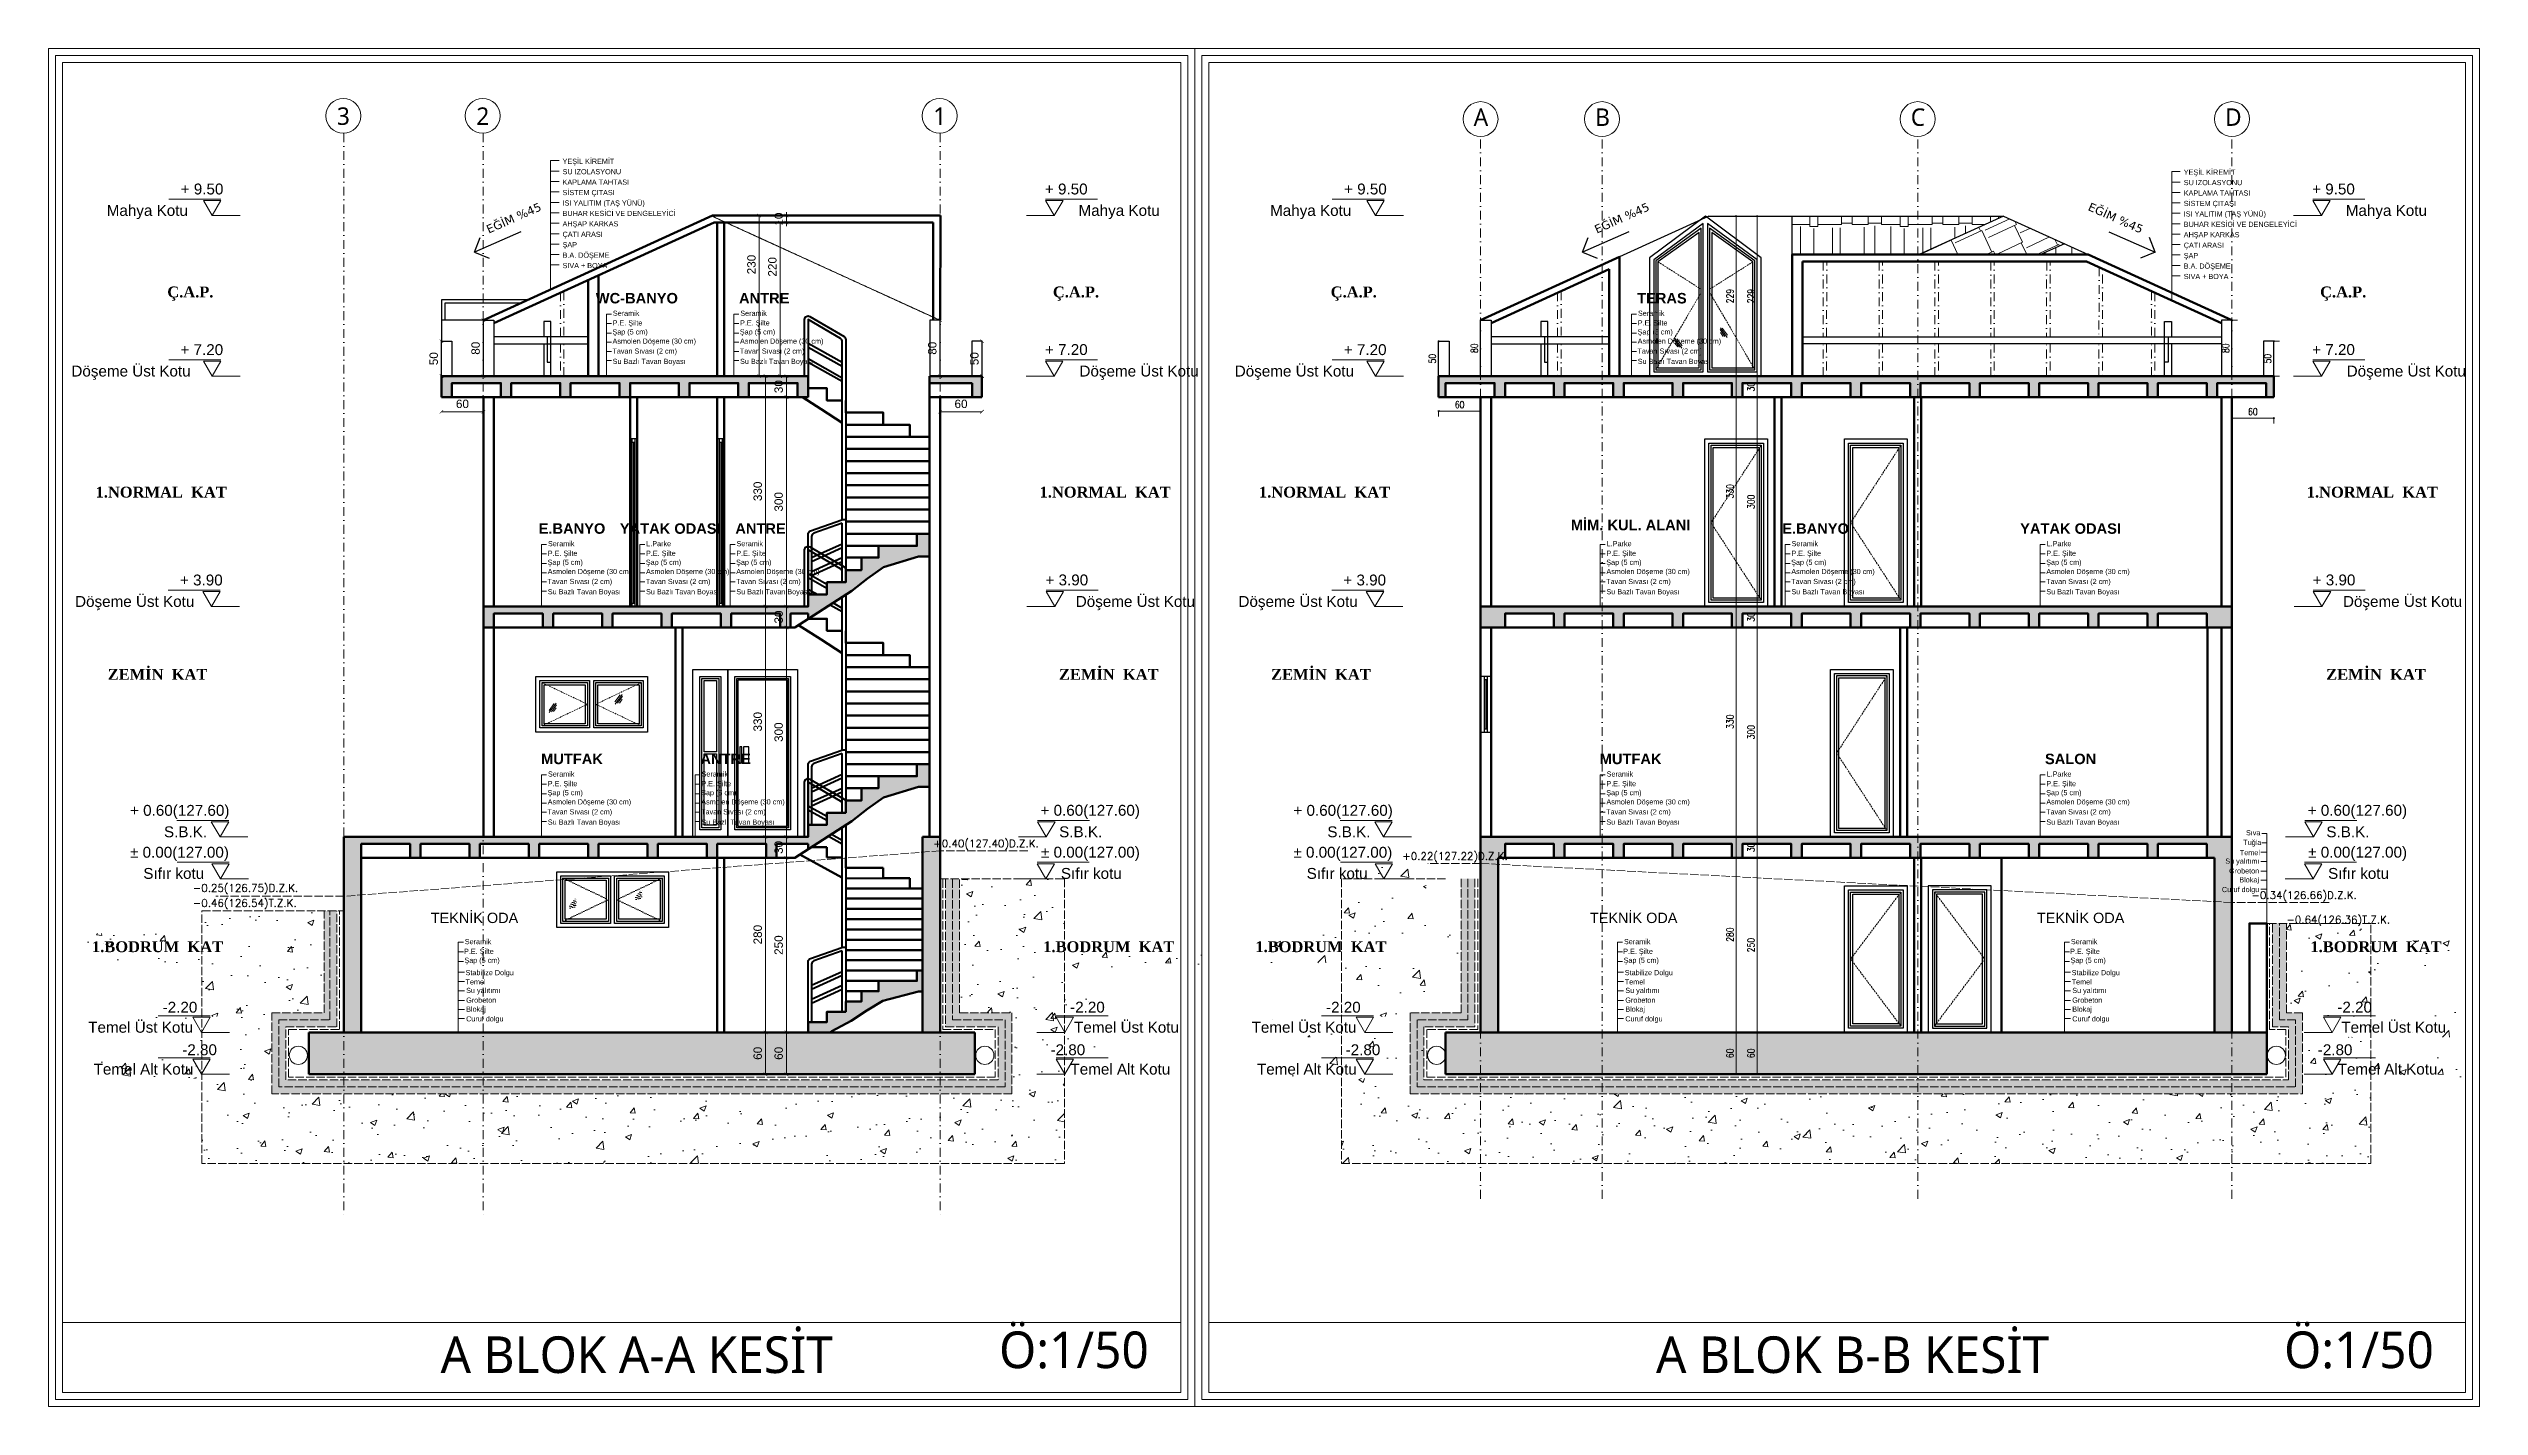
# Model space of a CAD drawing. Header units: millimetres. Extents: x 14753 to 45183, y 5640 to 19518.
# Drawn here: x 26679 to 30160, y 17568 to 19513 of the extents above; entities that cross this region are included whole.
import ezdxf

# ---------------------------------------------------------------- set-up
doc = ezdxf.new("R2010")
doc.units = ezdxf.units.MM
for name, pattern in [('ACAD_ISO02W100', [15, 12, -3]), ('ACAD_ISO07W100', [3, 0, -3]), ('DASHDOT', [25.4, 12.7, -6.35, 0, -6.35]), ('DOT', [0.25, 0, -0.25]), ('DUZ', [0]), ('HIDDEN', [0.375, 0.25, -0.125])]:
    doc.linetypes.add(name, pattern=pattern)
for name, color, linetype, lineweight in [('A Antet', 35, 'Continuous', 18), ('AKS', 251, 'DASHDOT', 0), ('CERCEVE', 66, 'Continuous', 0), ('Duvar', 1, 'Continuous', 50), ('DUVAR_0.30_gkhn', 7, 'DUZ', 30), ('Görüneyen', 250, 'HIDDEN', 0), ('k aks', 44, 'DASHDOT', 18), ('K GÖRÜNÜŞ ARKA', 133, 'Continuous', 25), ('k ic olcu', 254, 'Continuous', 18), ('k kot', 31, 'Continuous', 20), ('k pencere', 4, 'Continuous', 25), ('k tarama', 252, 'Continuous', 9), ('k yazi', 253, 'Continuous', 15), ('kesiklii çizgi', 244, 'ACAD_ISO02W100', 5), ('Kolon', 30, 'Continuous', 50), ('korkuluk', 6, 'Continuous', 40), ('YAZI', 1, 'Continuous', 0)]:
    doc.layers.add(name, color=color, linetype=linetype, lineweight=lineweight)
doc.layers.add('a_p1_enince', color=1, linetype='Continuous')
doc.layers.add('pencere', color=2, linetype='Continuous')
doc.styles.add('MtXpl_Segoe_UI', font='segoeui.ttf')
doc.styles.add('OLCU', font='romans.shx')
doc.styles.add('olcu 50', font='simplxtw.shx', dxfattribs={"width": 0.8, "height": 10})
doc.styles.get("Standard").update_dxf_attribs({"font": 'arial.ttf'})
doc.dimstyles.new('icölcü', dxfattribs={"dimtxt": 12, "dimasz": 5, "dimexe": 1.25, "dimexo": 0.625, "dimgap": 5, "dimtad": 1, "dimdec": 0, "dimtxsty": 'Standard', "dimblk": 'ARCHTICK', "dimcen": -10, "dimse1": 1, "dimse2": 1, "dimadec": 0, "dimazin": 0, "dimtfac": 1, "dimtdec": 0, "dimtix": 1, "dimtmove": 0, "dimatfit": 3, "dimldrblk": 'ARCHTICK', "dimfxl": 1, "dimarcsym": 0})
doc.dimstyles.new('K OLCU 100', dxfattribs={"dimscale": 40, "dimtxt": 10, "dimasz": 0.12, "dimexe": 0.2, "dimexo": 0.8, "dimgap": 0.1, "dimtad": 1, "dimdec": 0, "dimzin": 9, "dimtxsty": 'olcu 50', "dimblk": 'DOTSMALL', "dimcen": 0.5, "dimadec": 0, "dimazin": 0, "dimtfac": 1, "dimtdec": 0, "dimtix": 1, "dimtmove": 1, "dimatfit": 0, "dimldrblk": 'ORIGIN', "dimfxl": 1, "dimfxlon": 1, "dimarcsym": 0})
pattern_1 = [(0, (5200.135, 3852.9), (97.155, 45.72), [22.86, -19.05, 26.67, -11.43, 34.29, -15.24]), (0, (5222.995, 3854.804), (97.155, 45.72), [19.05, -72.39, 15.24, -22.86]), (0, (5268.715, 3850.04), (97.155, 45.72), [11.43, -118.11]), (90, (5200.135, 3852.9), (-32.385, 45.72), [43.815, -139.065]), (90, (5222.995, 3852.9), (-32.385, 45.72), [42.8625, -140.0175]), (90, (5242.045, 3852.9), (-32.385, 45.72), [40.005, -142.875]), (90, (5268.715, 3850.042), (-32.385, 45.72), [43.815, -139.065]), (90, (5280.145, 3850.042), (-32.385, 45.72), [43.815, -139.065]), (90, (5314.435, 3852.9), (-32.385, 45.72), [41.91, -140.97])]

msp = doc.modelspace()

# ---------------------------------------------------------------- texts
at = {"layer": 'A Antet', "color": 53, "char_height": 52.5, "attachment_point": 1}
for s, width, gutter_width, insert in [('{\\fSegoe UI|b0|i0|c162|p34;Ö:1/50}', 247.734, 9.38, (28040.3, 17674.9, -574.2)), ('{\\fSegoe UI|b0|i0|c162|p34;Ö:1/50}', 247.734, 9.38, (29880.5, 17674.9, -574.2)), ('{\\fSegoe UI|b0|i0|c162|p34;A BLOK A-A KESİT}', 1034.775, 12.5, (27240.6, 17667.9, -574.2)), ('{\\fSegoe UI|b0|i0|c162|p34;A BLOK B-B KESİT}', 1034.775, 12.5, (28981.1, 17667.9, -574.2))]:
    msp.add_mtext_dynamic_manual_height_columns(s, width=width, gutter_width=gutter_width, heights=[0], dxfattribs=dict(at, insert=insert))

# ---------------------------------------------------------------- blocks, each defined once
blk = doc.blocks.new('_ArchTick')
at = {"color": 0, "linetype": 'ByBlock', "const_width": 0.15}
blk.add_lwpolyline([(-0.5, -0.5), (0.5, 0.5)], dxfattribs=at)
blk = doc.blocks.new('*D923')
at = {"layer": 'Defpoints', "color": 0, "transparency": 16777216}
for p in [(389526, 4552552.9), (389526, 4552552.9), (389526, 4552502.9)]:
    blk.add_point(p, dxfattribs=at)
at = {"layer": 'k ic olcu', "color": 0, "lineweight": -2, "transparency": 16777216}
blk.add_line((389526, 4552502.9), (389526, 4552552.9), dxfattribs=at)
at = {"layer": 'k ic olcu', "color": 0, "lineweight": -2, "transparency": 16777216, "xscale": 5, "yscale": 5, "zscale": 5}
for p, rotation in [((389526, 4552552.9), 90), ((389526, 4552502.9), 270)]:
    blk.add_blockref('_ArchTick', p, dxfattribs=dict(at, rotation=rotation))
at = {"layer": 'k ic olcu', "color": 0, "transparency": 16777216, "insert": (389514.9, 4552527.9), "char_height": 12, "attachment_point": 5, "rotation": 90}
blk.add_mtext('50', dxfattribs=at)
blk = doc.blocks.new('*D924')
at = {"layer": 'Defpoints', "color": 0, "transparency": 16777216}
for p in [(390300.3, 4552552.9), (390300.3, 4552552.9), (390300.3, 4552502.9)]:
    blk.add_point(p, dxfattribs=at)
at = {"layer": 'k ic olcu', "color": 0, "lineweight": -2, "transparency": 16777216}
blk.add_line((390300.3, 4552502.9), (390300.3, 4552552.9), dxfattribs=at)
at = {"layer": 'k ic olcu', "color": 0, "lineweight": -2, "transparency": 16777216, "xscale": 5, "yscale": 5, "zscale": 5}
for p, rotation in [((390300.3, 4552552.9), 90), ((390300.3, 4552502.9), 270)]:
    blk.add_blockref('_ArchTick', p, dxfattribs=dict(at, rotation=rotation))
at = {"layer": 'k ic olcu', "color": 0, "transparency": 16777216, "insert": (390289.2, 4552527.9), "char_height": 12, "attachment_point": 5, "rotation": 90}
blk.add_mtext('50', dxfattribs=at)
blk = doc.blocks.new('*D925')
at = {"layer": 'Defpoints', "color": 0, "transparency": 16777216}
for p in [(390020, 4551562.9), (390020, 4551562.9), (390020, 4551502.9)]:
    blk.add_point(p, dxfattribs=at)
at = {"layer": 'k ic olcu', "color": 0, "lineweight": -2, "transparency": 16777216}
blk.add_line((390020, 4551502.9), (390020, 4551562.9), dxfattribs=at)
at = {"layer": 'k ic olcu', "color": 0, "lineweight": -2, "transparency": 16777216, "xscale": 5, "yscale": 5, "zscale": 5}
for p, rotation in [((390020, 4551562.9), 90), ((390020, 4551502.9), 270)]:
    blk.add_blockref('_ArchTick', p, dxfattribs=dict(at, rotation=rotation))
at = {"layer": 'k ic olcu', "color": 0, "transparency": 16777216, "insert": (390008.9, 4551532.9), "char_height": 12, "attachment_point": 5, "rotation": 90}
blk.add_mtext('60', dxfattribs=at)
blk = doc.blocks.new('*D926')
at = {"layer": 'Defpoints', "color": 0, "transparency": 16777216}
for p in [(390020, 4551812.9), (390020, 4551812.9), (390020, 4551562.9)]:
    blk.add_point(p, dxfattribs=at)
at = {"layer": 'k ic olcu', "color": 0, "lineweight": -2, "transparency": 16777216}
blk.add_line((390020, 4551562.9), (390020, 4551812.9), dxfattribs=at)
at = {"layer": 'k ic olcu', "color": 0, "lineweight": -2, "transparency": 16777216, "xscale": 5, "yscale": 5, "zscale": 5}
for p, rotation in [((390020, 4551812.9), 90), ((390020, 4551562.9), 270)]:
    blk.add_blockref('_ArchTick', p, dxfattribs=dict(at, rotation=rotation))
at = {"layer": 'k ic olcu', "color": 0, "transparency": 16777216, "insert": (390008.9, 4551687.9), "char_height": 12, "attachment_point": 5, "rotation": 90}
blk.add_mtext('250', dxfattribs=at)
blk = doc.blocks.new('*D927')
at = {"layer": 'Defpoints', "color": 0, "transparency": 16777216}
for p in [(390020, 4551842.9), (390020, 4551842.9), (390020, 4551812.9)]:
    blk.add_point(p, dxfattribs=at)
at = {"layer": 'k ic olcu', "color": 0, "lineweight": -2, "transparency": 16777216}
blk.add_line((390020, 4551812.9), (390020, 4551842.9), dxfattribs=at)
at = {"layer": 'k ic olcu', "color": 0, "lineweight": -2, "transparency": 16777216, "xscale": 5, "yscale": 5, "zscale": 5}
for p, rotation in [((390020, 4551842.9), 90), ((390020, 4551812.9), 270)]:
    blk.add_blockref('_ArchTick', p, dxfattribs=dict(at, rotation=rotation))
at = {"layer": 'k ic olcu', "color": 0, "transparency": 16777216, "insert": (390008.9, 4551827.9), "char_height": 12, "attachment_point": 5, "rotation": 90}
blk.add_mtext('30', dxfattribs=at)
blk = doc.blocks.new('*D928')
at = {"layer": 'Defpoints', "color": 0, "transparency": 16777216}
for p in [(390020, 4552142.9), (390020, 4552142.9), (390020, 4551842.9)]:
    blk.add_point(p, dxfattribs=at)
at = {"layer": 'k ic olcu', "color": 0, "lineweight": -2, "transparency": 16777216}
blk.add_line((390020, 4551842.9), (390020, 4552142.9), dxfattribs=at)
at = {"layer": 'k ic olcu', "color": 0, "lineweight": -2, "transparency": 16777216, "xscale": 5, "yscale": 5, "zscale": 5}
for p, rotation in [((390020, 4552142.9), 90), ((390020, 4551842.9), 270)]:
    blk.add_blockref('_ArchTick', p, dxfattribs=dict(at, rotation=rotation))
at = {"layer": 'k ic olcu', "color": 0, "transparency": 16777216, "insert": (390008.9, 4551992.9), "char_height": 12, "attachment_point": 5, "rotation": 90}
blk.add_mtext('300', dxfattribs=at)
blk = doc.blocks.new('*D929')
at = {"layer": 'Defpoints', "color": 0, "transparency": 16777216}
for p in [(390020, 4552172.9), (390020, 4552172.9), (390020, 4552142.9)]:
    blk.add_point(p, dxfattribs=at)
at = {"layer": 'k ic olcu', "color": 0, "lineweight": -2, "transparency": 16777216}
blk.add_line((390020, 4552142.9), (390020, 4552172.9), dxfattribs=at)
at = {"layer": 'k ic olcu', "color": 0, "lineweight": -2, "transparency": 16777216, "xscale": 5, "yscale": 5, "zscale": 5}
for p, rotation in [((390020, 4552172.9), 90), ((390020, 4552142.9), 270)]:
    blk.add_blockref('_ArchTick', p, dxfattribs=dict(at, rotation=rotation))
at = {"layer": 'k ic olcu', "color": 0, "transparency": 16777216, "insert": (390008.9, 4552157.9), "char_height": 12, "attachment_point": 5, "rotation": 90}
blk.add_mtext('30', dxfattribs=at)
blk = doc.blocks.new('*D930')
at = {"layer": 'Defpoints', "color": 0, "transparency": 16777216}
for p in [(390020, 4552472.9), (390020, 4552472.9), (390020, 4552172.9)]:
    blk.add_point(p, dxfattribs=at)
at = {"layer": 'k ic olcu', "color": 0, "lineweight": -2, "transparency": 16777216}
blk.add_line((390020, 4552172.9), (390020, 4552472.9), dxfattribs=at)
at = {"layer": 'k ic olcu', "color": 0, "lineweight": -2, "transparency": 16777216, "xscale": 5, "yscale": 5, "zscale": 5}
for p, rotation in [((390020, 4552472.9), 90), ((390020, 4552172.9), 270)]:
    blk.add_blockref('_ArchTick', p, dxfattribs=dict(at, rotation=rotation))
at = {"layer": 'k ic olcu', "color": 0, "transparency": 16777216, "insert": (390008.9, 4552322.9), "char_height": 12, "attachment_point": 5, "rotation": 90}
blk.add_mtext('300', dxfattribs=at)
blk = doc.blocks.new('*D931')
at = {"layer": 'Defpoints', "color": 0, "transparency": 16777216}
for p in [(390020, 4552502.9), (390020, 4552502.9), (390020, 4552472.9)]:
    blk.add_point(p, dxfattribs=at)
at = {"layer": 'k ic olcu', "color": 0, "lineweight": -2, "transparency": 16777216}
blk.add_line((390020, 4552472.9), (390020, 4552502.9), dxfattribs=at)
at = {"layer": 'k ic olcu', "color": 0, "lineweight": -2, "transparency": 16777216, "xscale": 5, "yscale": 5, "zscale": 5}
for p, rotation in [((390020, 4552502.9), 90), ((390020, 4552472.9), 270)]:
    blk.add_blockref('_ArchTick', p, dxfattribs=dict(at, rotation=rotation))
at = {"layer": 'k ic olcu', "color": 0, "transparency": 16777216, "insert": (390008.9, 4552487.9), "char_height": 12, "attachment_point": 5, "rotation": 90}
blk.add_mtext('30', dxfattribs=at)
blk = doc.blocks.new('*D920')
at = {"layer": 'Defpoints', "color": 0, "transparency": 16777216}
for p in [(389990, 4551562.9), (389990, 4551562.9), (389990, 4551502.9)]:
    blk.add_point(p, dxfattribs=at)
at = {"layer": 'k ic olcu', "color": 0, "lineweight": -2, "transparency": 16777216}
blk.add_line((389990, 4551502.9), (389990, 4551562.9), dxfattribs=at)
at = {"layer": 'k ic olcu', "color": 0, "lineweight": -2, "transparency": 16777216, "xscale": 5, "yscale": 5, "zscale": 5}
for p, rotation in [((389990, 4551562.9), 90), ((389990, 4551502.9), 270)]:
    blk.add_blockref('_ArchTick', p, dxfattribs=dict(at, rotation=rotation))
at = {"layer": 'k ic olcu', "color": 0, "transparency": 16777216, "insert": (389978.9, 4551532.9), "char_height": 12, "attachment_point": 5, "rotation": 90}
blk.add_mtext('60', dxfattribs=at)
blk = doc.blocks.new('*D932')
at = {"layer": 'Defpoints', "color": 0, "transparency": 16777216}
for p in [(389990, 4551842.9), (389990, 4551842.9), (389990, 4551562.9)]:
    blk.add_point(p, dxfattribs=at)
at = {"layer": 'k ic olcu', "color": 0, "lineweight": -2, "transparency": 16777216}
blk.add_line((389990, 4551562.9), (389990, 4551842.9), dxfattribs=at)
at = {"layer": 'k ic olcu', "color": 0, "lineweight": -2, "transparency": 16777216, "xscale": 5, "yscale": 5, "zscale": 5}
for p, rotation in [((389990, 4551842.9), 90), ((389990, 4551562.9), 270)]:
    blk.add_blockref('_ArchTick', p, dxfattribs=dict(at, rotation=rotation))
at = {"layer": 'k ic olcu', "color": 0, "transparency": 16777216, "insert": (389978.9, 4551702.9), "char_height": 12, "attachment_point": 5, "rotation": 90}
blk.add_mtext('280', dxfattribs=at)
blk = doc.blocks.new('*D933')
at = {"layer": 'Defpoints', "color": 0, "transparency": 16777216}
for p in [(389990, 4552172.9), (389990, 4552172.9), (389990, 4551842.9)]:
    blk.add_point(p, dxfattribs=at)
at = {"layer": 'k ic olcu', "color": 0, "lineweight": -2, "transparency": 16777216}
blk.add_line((389990, 4551842.9), (389990, 4552172.9), dxfattribs=at)
at = {"layer": 'k ic olcu', "color": 0, "lineweight": -2, "transparency": 16777216, "xscale": 5, "yscale": 5, "zscale": 5}
for p, rotation in [((389990, 4552172.9), 90), ((389990, 4551842.9), 270)]:
    blk.add_blockref('_ArchTick', p, dxfattribs=dict(at, rotation=rotation))
at = {"layer": 'k ic olcu', "color": 0, "transparency": 16777216, "insert": (389978.9, 4552007.9), "char_height": 12, "attachment_point": 5, "rotation": 90}
blk.add_mtext('330', dxfattribs=at)
blk = doc.blocks.new('*D934')
at = {"layer": 'Defpoints', "color": 0, "transparency": 16777216}
for p in [(389990, 4552502.9), (389990, 4552502.9), (389990, 4552172.9)]:
    blk.add_point(p, dxfattribs=at)
at = {"layer": 'k ic olcu', "color": 0, "lineweight": -2, "transparency": 16777216}
blk.add_line((389990, 4552172.9), (389990, 4552502.9), dxfattribs=at)
at = {"layer": 'k ic olcu', "color": 0, "lineweight": -2, "transparency": 16777216, "xscale": 5, "yscale": 5, "zscale": 5}
for p, rotation in [((389990, 4552502.9), 90), ((389990, 4552172.9), 270)]:
    blk.add_blockref('_ArchTick', p, dxfattribs=dict(at, rotation=rotation))
at = {"layer": 'k ic olcu', "color": 0, "transparency": 16777216, "insert": (389978.9, 4552337.9), "char_height": 12, "attachment_point": 5, "rotation": 90}
blk.add_mtext('330', dxfattribs=at)
blk = doc.blocks.new('*D935')
at = {"layer": 'Defpoints', "color": 0, "transparency": 16777216}
for p in [(389930, 4552732.9), (389981, 4552732.9), (389990, 4552502.9)]:
    blk.add_point(p, dxfattribs=at)
at = {"layer": 'k ic olcu', "color": 0, "lineweight": -2, "transparency": 16777216}
blk.add_line((389981, 4552502.9), (389981, 4552732.9), dxfattribs=at)
at = {"layer": 'k ic olcu', "color": 0, "lineweight": -2, "transparency": 16777216, "xscale": 5, "yscale": 5, "zscale": 5}
for p, rotation in [((389981, 4552732.9), 90), ((389981, 4552502.9), 270)]:
    blk.add_blockref('_ArchTick', p, dxfattribs=dict(at, rotation=rotation))
at = {"layer": 'k ic olcu', "color": 0, "transparency": 16777216, "insert": (389969.9, 4552662.8), "char_height": 12, "attachment_point": 5, "rotation": 90}
blk.add_mtext('230', dxfattribs=at)
blk = doc.blocks.new('GXFFCGXFGFC')
at = {"layer": 'k yazi'}
for p, q in [((25995.3, 12934.2), (25995.3, 12749.5)), ((26007.4, 12934.2), (25995.3, 12934.2)), ((26007.4, 12919.2), (25995.3, 12919.2)), ((26007.4, 12904.3), (25995.3, 12904.3)), ((26007.4, 12889.4), (25995.3, 12889.4)), ((26007.4, 12874.4), (25995.3, 12874.4)), ((26007.4, 12859.5), (25995.3, 12859.5)), ((26007.4, 12844.6), (25995.3, 12844.6)), ((26007.4, 12829.6), (25995.3, 12829.6)), ((26007.4, 12814.7), (25995.3, 12814.7)), ((26007.4, 12799.7), (25995.3, 12799.7)), ((26007.4, 12784.8), (25995.3, 12784.8))]:
    blk.add_line(p, q, dxfattribs=at)
for s, p in [('YEŞİL KİREMİT', (26012.4, 12929.6)), ('SU IZOLASYONU', (26012.4, 12914.7)), ('SİSTEM ÇITASI', (26012.4, 12884.8)), ('KAPLAMA TAHTASI', (26012.4, 12899.7)), ('AHŞAP KARKAS', (26012.4, 12840)), ('BUHAR KESİCİ VE DENGELEYİCİ', (26012.4, 12854.9)), ('ISI YALITIM (TAŞ YÜNÜ)', (26012.4, 12869.8)), ('ŞAP', (26012.4, 12810.1)), ('ÇATI ARASI', (26012.4, 12825)), ('SIVA + BOYA', (26012.4, 12780.2)), ('B.A. DÖŞEME', (26012.4, 12795.1))]:
    blk.add_text(s, height=7.4, dxfattribs=at).set_placement(p)
blk = doc.blocks.new('*D936')
at = {"layer": 'Defpoints', "color": 0, "transparency": 16777216}
for p in [(389556.2, 4552582.9), (389586, 4552582.9), (389586, 4552502.9)]:
    blk.add_point(p, dxfattribs=at)
at = {"layer": 'k ic olcu', "color": 0, "lineweight": -2, "transparency": 16777216}
blk.add_line((389586, 4552502.9), (389586, 4552582.9), dxfattribs=at)
at = {"layer": 'k ic olcu', "color": 0, "lineweight": -2, "transparency": 16777216, "xscale": 5, "yscale": 5, "zscale": 5}
for p, rotation in [((389586, 4552582.9), 90), ((389586, 4552502.9), 270)]:
    blk.add_blockref('_ArchTick', p, dxfattribs=dict(at, rotation=rotation))
at = {"layer": 'k ic olcu', "color": 0, "transparency": 16777216, "insert": (389574.9, 4552542.9), "char_height": 12, "attachment_point": 5, "rotation": 90}
blk.add_mtext('80', dxfattribs=at)
blk = doc.blocks.new('*D937')
at = {"layer": 'Defpoints', "color": 0, "transparency": 16777216}
for p in [(389526, 4552472.9), (389586, 4552472.9), (389586, 4552452)]:
    blk.add_point(p, dxfattribs=at)
at = {"layer": 'k ic olcu', "color": 0, "lineweight": -2, "transparency": 16777216}
blk.add_line((389526, 4552452), (389586, 4552452), dxfattribs=at)
at = {"layer": 'k ic olcu', "color": 0, "lineweight": -2, "transparency": 16777216, "xscale": 5, "yscale": 5, "zscale": 5, "rotation": 180}
blk.add_blockref('_ArchTick', (389526, 4552452), dxfattribs=at)
at = {"layer": 'k ic olcu', "color": 0, "lineweight": -2, "transparency": 16777216, "xscale": 5, "yscale": 5, "zscale": 5}
blk.add_blockref('_ArchTick', (389586, 4552452), dxfattribs=at)
at = {"layer": 'k ic olcu', "color": 0, "transparency": 16777216, "insert": (389556, 4552463.1), "char_height": 12, "attachment_point": 5}
blk.add_mtext('60', dxfattribs=at)
blk = doc.blocks.new('*D938')
at = {"layer": 'Defpoints', "color": 0, "transparency": 16777216}
for p in [(390240, 4552582.9), (390240, 4552582.9), (390240.3, 4552502.9)]:
    blk.add_point(p, dxfattribs=at)
at = {"layer": 'k ic olcu', "color": 0, "lineweight": -2, "transparency": 16777216}
blk.add_line((390240, 4552502.9), (390240, 4552582.9), dxfattribs=at)
at = {"layer": 'k ic olcu', "color": 0, "lineweight": -2, "transparency": 16777216, "xscale": 5, "yscale": 5, "zscale": 5}
for p, rotation in [((390240, 4552582.9), 90), ((390240, 4552502.9), 270)]:
    blk.add_blockref('_ArchTick', p, dxfattribs=dict(at, rotation=rotation))
at = {"layer": 'k ic olcu', "color": 0, "transparency": 16777216, "insert": (390228.9, 4552542.9), "char_height": 12, "attachment_point": 5, "rotation": 90}
blk.add_mtext('80', dxfattribs=at)
blk = doc.blocks.new('*D939')
at = {"layer": 'Defpoints', "color": 0, "transparency": 16777216}
for p in [(390240, 4552472.9), (390300, 4552472.9), (390300, 4552452)]:
    blk.add_point(p, dxfattribs=at)
at = {"layer": 'k ic olcu', "color": 0, "lineweight": -2, "transparency": 16777216}
blk.add_line((390240, 4552452), (390300, 4552452), dxfattribs=at)
at = {"layer": 'k ic olcu', "color": 0, "lineweight": -2, "transparency": 16777216, "xscale": 5, "yscale": 5, "zscale": 5, "rotation": 180}
blk.add_blockref('_ArchTick', (390240, 4552452), dxfattribs=at)
at = {"layer": 'k ic olcu', "color": 0, "lineweight": -2, "transparency": 16777216, "xscale": 5, "yscale": 5, "zscale": 5}
blk.add_blockref('_ArchTick', (390300, 4552452), dxfattribs=at)
at = {"layer": 'k ic olcu', "color": 0, "transparency": 16777216, "insert": (390270, 4552463.1), "char_height": 12, "attachment_point": 5}
blk.add_mtext('60', dxfattribs=at)
blk = doc.blocks.new('kot1')
for p, q in [((578788.5, 90039.1), (578863, 90039.1)), ((578801, 90015.5), (578761, 90015.5))]:
    blk.add_line(p, q)
blk.add_lwpolyline([(578813.5, 90037.1), (578788.5, 90037.1), (578801, 90015.5)], close=True)
blk = doc.blocks.new('H')
at = {"layer": 'YAZI', "xscale": -1}
for p in [(971405.6, 4462718.1), (971405.6, 4462488.2), (971404.9, 4462158.2), (971417, 4461828.2), (971417.6, 4461768.2), (971390.5, 4461548.2), (971390.5, 4461488.2)]:
    blk.add_blockref('kot1', p, dxfattribs=at)
at = {"layer": 'YAZI'}
for s, p in [('+ 9.50', (392559.6, 4552764, 574.2)), ('Mahya Kotu', (392453.7, 4552733.3, 574.2)), ('Döşeme Üst Kotu', (392403.1, 4552503.2, 574.2)), ('+ 7.20', (392559.3, 4552533.9, 574.2)), ('+ 3.90', (392558.6, 4552203.9, 574.2)), ('Döşeme Üst Kotu', (392408.4, 4552173.2, 574.2)), ('+ 0.60(127.60)', (392487.1, 4551873.9, 574.2)), ('S.B.K.', (392535.7, 4551843.2, 574.2)), ('± 0.00(127.00)', (392487.1, 4551813.9, 574.2)), ('Sıfır kotu', (392506.1, 4551783.6, 574.2)), ('Temel Üst Kotu', (392427.2, 4551563.2, 574.2)), ('-2.20', (392533.8, 4551591.9, 574.2)), ('-2.80', (392561.9, 4551531, 459.4)), ('Temel Alt Kotu', (392434.9, 4551503.3, 459.4))]:
    blk.add_text(s, height=15.6, dxfattribs=at).set_placement(p)
at = {"layer": 'YAZI', "char_height": 15.6, "width": 230.85, "attachment_point": 2}
for s, insert in [('{\\fTimes New Roman|b1|i0|c162|p18;Ç.A.P.}', (392573.5, 4552632.1, 0)), ('{\\fTimes New Roman|b1|i0|c162|p18;1.NORMAL  KAT}', (392531.7, 4552345.4, 0)), ('{\\fTimes New Roman|b1|i0|c162|p18;ZEMİN  KAT}', (392526.5, 4552084.3, 0)), ('{\\fTimes New Roman|b1|i0|c162|p18;1.BODRUM  KAT}', (392526.5, 4551694.2, 0))]:
    blk.add_mtext(s, dxfattribs=dict(at, insert=insert))
blk = doc.blocks.new('KOT11')
at = {"layer": 'YAZI'}
for p in [(-188397.4, 4462717.3), (-188397.5, 4462487.4), (-188396.8, 4462157.4), (-188408.9, 4461827.4), (-188409.5, 4461767.4), (-188382.3, 4461547.4), (-188382.3, 4461487.4)]:
    blk.add_blockref('kot1', p, dxfattribs=at)
for s, p in [('+ 9.50', (390390.1, 4552763.2, 574.2)), ('Mahya Kotu', (390438.3, 4552732.5, 574.2)), ('+ 7.20', (390390.2, 4552533.2, 574.2)), ('Döşeme Üst Kotu', (390439.6, 4552502.4, 574.2)), ('+ 3.90', (390390.9, 4552203.2, 574.2)), ('Döşeme Üst Kotu', (390434.3, 4552172.4, 574.2)), ('+ 0.60(127.60)', (390383.8, 4551873.2, 574.2)), ('S.B.K.', (390410.5, 4551842.4, 574.2)), ('± 0.00(127.00)', (390384.5, 4551813.2, 574.2)), ('Sıfır kotu', (390413, 4551782.8, 574.2)), ('-2.20', (390426.2, 4551591.2, 574.2)), ('Temel Üst Kotu', (390431.9, 4551562.4, 574.2)), ('-2.80', (390398.2, 4551530.2, 459.4)), ('Temel Alt Kotu', (390426.7, 4551502.5, 459.4))]:
    blk.add_text(s, height=15.6, dxfattribs=at).set_placement(p)
at = {"layer": 'YAZI', "char_height": 15.6, "width": 230.85, "attachment_point": 2}
for s, insert in [('{\\fTimes New Roman|b1|i0|c162|p18;Ç.A.P.}', (390434.6, 4552631.3, 0)), ('{\\fTimes New Roman|b1|i0|c162|p18;1.NORMAL  KAT}', (390476.4, 4552344.6, 0)), ('{\\fTimes New Roman|b1|i0|c162|p18;ZEMİN  KAT}', (390481.6, 4552083.5, 0)), ('{\\fTimes New Roman|b1|i0|c162|p18;1.BODRUM  KAT}', (390481.6, 4551693.4, 0))]:
    blk.add_mtext(s, dxfattribs=dict(at, insert=insert))
blk = doc.blocks.new('*D921')
at = {"layer": 'Defpoints', "color": 0, "transparency": 16777216}
for p in [(390020, 4552732.9), (390240.4, 4552732.9), (390230.3, 4552722.9)]:
    blk.add_point(p, dxfattribs=at)
at = {"layer": 'k ic olcu', "color": 0, "lineweight": -2, "transparency": 16777216}
for p, q in [((390020, 4552732.9), (390020, 4552737.9)), ((390020, 4552722.9), (390020, 4552732.9)), ((390020, 4552722.9), (390020, 4552717.9))]:
    blk.add_line(p, q, dxfattribs=at)
at = {"layer": 'k ic olcu', "color": 0, "lineweight": -2, "transparency": 16777216, "xscale": 5, "yscale": 5, "zscale": 5}
for p, rotation in [((390020, 4552732.9), 270), ((390020, 4552722.9), 90)]:
    blk.add_blockref('_ArchTick', p, dxfattribs=dict(at, rotation=rotation))
at = {"layer": 'k ic olcu', "color": 0, "transparency": 16777216, "insert": (390008.9, 4552727.9), "char_height": 12, "attachment_point": 5, "rotation": 90}
blk.add_mtext('10', dxfattribs=at)
blk = doc.blocks.new('*D922')
at = {"layer": 'Defpoints', "color": 0, "transparency": 16777216}
for p in [(390011, 4552722.9), (390230.3, 4552722.9), (390020, 4552502.9)]:
    blk.add_point(p, dxfattribs=at)
at = {"layer": 'k ic olcu', "color": 0, "lineweight": -2, "transparency": 16777216}
blk.add_line((390011, 4552502.9), (390011, 4552722.9), dxfattribs=at)
at = {"layer": 'k ic olcu', "color": 0, "lineweight": -2, "transparency": 16777216, "xscale": 5, "yscale": 5, "zscale": 5}
for p, rotation in [((390011, 4552722.9), 90), ((390011, 4552502.9), 270)]:
    blk.add_blockref('_ArchTick', p, dxfattribs=dict(at, rotation=rotation))
at = {"layer": 'k ic olcu', "color": 0, "transparency": 16777216, "insert": (389999.9, 4552659.5), "char_height": 12, "attachment_point": 5, "rotation": 90}
blk.add_mtext('220', dxfattribs=at)
blk = doc.blocks.new('_DotSmall')
at = {"color": 0, "linetype": 'ByBlock', "const_width": 0.5}
blk.add_lwpolyline([(-0.0625, 0, 1), (0.0625, 0, 1)], format="xyb", close=True, dxfattribs=at)
blk = doc.blocks.new('*D684')
at = {"layer": 'Defpoints', "color": 0, "transparency": 16777216}
for p in [(391380.1, 4551562.9), (391380.1, 4551562.9), (391380.1, 4551502.9)]:
    blk.add_point(p, dxfattribs=at)
at = {"layer": 'k ic olcu', "color": 0, "lineweight": -2, "transparency": 16777216}
for p, q in [((391380.1, 4551562.9), (391388.1, 4551562.9)), ((391380.1, 4551502.9), (391380.1, 4551562.9)), ((391380.1, 4551502.9), (391388.1, 4551502.9))]:
    blk.add_line(p, q, dxfattribs=at)
at = {"layer": 'k ic olcu', "color": 0, "lineweight": -2, "transparency": 16777216, "xscale": 4.8, "yscale": 4.8, "zscale": 4.8}
for p, rotation in [((391380.1, 4551562.9), 90), ((391380.1, 4551502.9), 270)]:
    blk.add_blockref('_DotSmall', p, dxfattribs=dict(at, rotation=rotation))
at = {"layer": 'k ic olcu', "color": 0, "transparency": 16777216, "insert": (391371.1, 4551532.9), "char_height": 10, "attachment_point": 5, "rotation": 90, "style": 'olcu 50'}
blk.add_mtext('60', dxfattribs=at)
blk = doc.blocks.new('_Origin')
at = {"color": 0, "linetype": 'ByBlock', "lineweight": -2}
blk.add_line((0, 0), (-1, 0), dxfattribs=at)
blk.add_circle((0, 0), 0.5, dxfattribs=at)
blk = doc.blocks.new('*D685')
at = {"layer": 'Defpoints', "color": 0, "transparency": 16777216}
for p in [(391380.1, 4551842.9), (391380.1, 4551842.9), (391380.1, 4551562.9)]:
    blk.add_point(p, dxfattribs=at)
at = {"layer": 'k ic olcu', "color": 0, "lineweight": -2, "transparency": 16777216}
for p, q in [((391380.1, 4551842.9), (391388.1, 4551842.9)), ((391380.1, 4551562.9), (391380.1, 4551842.9)), ((391380.1, 4551562.9), (391388.1, 4551562.9))]:
    blk.add_line(p, q, dxfattribs=at)
at = {"layer": 'k ic olcu', "color": 0, "lineweight": -2, "transparency": 16777216, "xscale": 4.8, "yscale": 4.8, "zscale": 4.8}
for p, rotation in [((391380.1, 4551842.9), 90), ((391380.1, 4551562.9), 270)]:
    blk.add_blockref('_DotSmall', p, dxfattribs=dict(at, rotation=rotation))
at = {"layer": 'k ic olcu', "color": 0, "transparency": 16777216, "insert": (391371.1, 4551702.9), "char_height": 10, "attachment_point": 5, "rotation": 90, "style": 'olcu 50'}
blk.add_mtext('280', dxfattribs=at)
blk = doc.blocks.new('*D686')
at = {"layer": 'Defpoints', "color": 0, "transparency": 16777216}
for p in [(391380.1, 4552172.9), (391380.1, 4552172.9), (391380.1, 4551842.9)]:
    blk.add_point(p, dxfattribs=at)
at = {"layer": 'k ic olcu', "color": 0, "lineweight": -2, "transparency": 16777216}
for p, q in [((391380.1, 4552172.9), (391388.1, 4552172.9)), ((391380.1, 4551842.9), (391380.1, 4552172.9)), ((391380.1, 4551842.9), (391388.1, 4551842.9))]:
    blk.add_line(p, q, dxfattribs=at)
at = {"layer": 'k ic olcu', "color": 0, "lineweight": -2, "transparency": 16777216, "xscale": 4.8, "yscale": 4.8, "zscale": 4.8}
for p, rotation in [((391380.1, 4552172.9), 90), ((391380.1, 4551842.9), 270)]:
    blk.add_blockref('_DotSmall', p, dxfattribs=dict(at, rotation=rotation))
at = {"layer": 'k ic olcu', "color": 0, "transparency": 16777216, "insert": (391371.1, 4552007.9), "char_height": 10, "attachment_point": 5, "rotation": 90, "style": 'olcu 50'}
blk.add_mtext('330', dxfattribs=at)
blk = doc.blocks.new('*D687')
at = {"layer": 'Defpoints', "color": 0, "transparency": 16777216}
for p in [(391380.1, 4552502.9), (391380.1, 4552502.9), (391380.1, 4552172.9)]:
    blk.add_point(p, dxfattribs=at)
at = {"layer": 'k ic olcu', "color": 0, "lineweight": -2, "transparency": 16777216}
for p, q in [((391380.1, 4552502.9), (391388.1, 4552502.9)), ((391380.1, 4552172.9), (391380.1, 4552502.9)), ((391380.1, 4552172.9), (391388.1, 4552172.9))]:
    blk.add_line(p, q, dxfattribs=at)
at = {"layer": 'k ic olcu', "color": 0, "lineweight": -2, "transparency": 16777216, "xscale": 4.8, "yscale": 4.8, "zscale": 4.8}
for p, rotation in [((391380.1, 4552502.9), 90), ((391380.1, 4552172.9), 270)]:
    blk.add_blockref('_DotSmall', p, dxfattribs=dict(at, rotation=rotation))
at = {"layer": 'k ic olcu', "color": 0, "transparency": 16777216, "insert": (391371.1, 4552337.9), "char_height": 10, "attachment_point": 5, "rotation": 90, "style": 'olcu 50'}
blk.add_mtext('330', dxfattribs=at)
blk = doc.blocks.new('*D688')
at = {"layer": 'Defpoints', "color": 0, "transparency": 16777216}
for p in [(391380.1, 4552732.3), (391380.1, 4552732.3), (391380.1, 4552502.9)]:
    blk.add_point(p, dxfattribs=at)
at = {"layer": 'k ic olcu', "color": 0, "lineweight": -2, "transparency": 16777216}
for p, q in [((391380.1, 4552732.3), (391388.1, 4552732.3)), ((391380.1, 4552502.9), (391380.1, 4552732.3)), ((391380.1, 4552502.9), (391388.1, 4552502.9))]:
    blk.add_line(p, q, dxfattribs=at)
at = {"layer": 'k ic olcu', "color": 0, "lineweight": -2, "transparency": 16777216, "xscale": 4.8, "yscale": 4.8, "zscale": 4.8}
for p, rotation in [((391380.1, 4552732.3), 90), ((391380.1, 4552502.9), 270)]:
    blk.add_blockref('_DotSmall', p, dxfattribs=dict(at, rotation=rotation))
at = {"layer": 'k ic olcu', "color": 0, "transparency": 16777216, "insert": (391371.1, 4552617.6), "char_height": 10, "attachment_point": 5, "rotation": 90, "style": 'olcu 50'}
blk.add_mtext('229', dxfattribs=at)
blk = doc.blocks.new('*D689')
at = {"layer": 'Defpoints', "color": 0, "transparency": 16777216}
for p in [(391410.1, 4552732.3), (391410.1, 4552502.9), (391410.1, 4552502.9)]:
    blk.add_point(p, dxfattribs=at)
at = {"layer": 'k ic olcu', "color": 0, "lineweight": -2, "transparency": 16777216}
for p, q in [((391410.1, 4552732.3), (391418.1, 4552732.3)), ((391410.1, 4552732.3), (391410.1, 4552502.9)), ((391410.1, 4552502.9), (391418.1, 4552502.9))]:
    blk.add_line(p, q, dxfattribs=at)
at = {"layer": 'k ic olcu', "color": 0, "lineweight": -2, "transparency": 16777216, "xscale": 4.8, "yscale": 4.8, "zscale": 4.8}
for p, rotation in [((391410.1, 4552732.3), 90), ((391410.1, 4552502.9), 270)]:
    blk.add_blockref('_DotSmall', p, dxfattribs=dict(at, rotation=rotation))
at = {"layer": 'k ic olcu', "color": 0, "transparency": 16777216, "insert": (391401.1, 4552617.6), "char_height": 10, "attachment_point": 5, "rotation": 90, "style": 'olcu 50'}
blk.add_mtext('229', dxfattribs=at)
blk = doc.blocks.new('*D690')
at = {"layer": 'Defpoints', "color": 0, "transparency": 16777216}
for p in [(391410.1, 4552502.9), (391410.1, 4552472.9), (391410.1, 4552472.9)]:
    blk.add_point(p, dxfattribs=at)
at = {"layer": 'k ic olcu', "color": 0, "lineweight": -2, "transparency": 16777216}
for p, q in [((391410.1, 4552502.9), (391418.1, 4552502.9)), ((391410.1, 4552502.9), (391410.1, 4552472.9)), ((391410.1, 4552472.9), (391418.1, 4552472.9))]:
    blk.add_line(p, q, dxfattribs=at)
at = {"layer": 'k ic olcu', "color": 0, "lineweight": -2, "transparency": 16777216, "xscale": 4.8, "yscale": 4.8, "zscale": 4.8}
for p, rotation in [((391410.1, 4552502.9), 90), ((391410.1, 4552472.9), 270)]:
    blk.add_blockref('_DotSmall', p, dxfattribs=dict(at, rotation=rotation))
at = {"layer": 'k ic olcu', "color": 0, "transparency": 16777216, "insert": (391401.1, 4552487.9), "char_height": 10, "attachment_point": 5, "rotation": 90, "style": 'olcu 50'}
blk.add_mtext('30', dxfattribs=at)
blk = doc.blocks.new('*D691')
at = {"layer": 'Defpoints', "color": 0, "transparency": 16777216}
for p in [(391410.1, 4552472.9), (391410.1, 4552172.9), (391410.1, 4552172.9)]:
    blk.add_point(p, dxfattribs=at)
at = {"layer": 'k ic olcu', "color": 0, "lineweight": -2, "transparency": 16777216}
for p, q in [((391410.1, 4552472.9), (391418.1, 4552472.9)), ((391410.1, 4552472.9), (391410.1, 4552172.9)), ((391410.1, 4552172.9), (391418.1, 4552172.9))]:
    blk.add_line(p, q, dxfattribs=at)
at = {"layer": 'k ic olcu', "color": 0, "lineweight": -2, "transparency": 16777216, "xscale": 4.8, "yscale": 4.8, "zscale": 4.8}
for p, rotation in [((391410.1, 4552472.9), 90), ((391410.1, 4552172.9), 270)]:
    blk.add_blockref('_DotSmall', p, dxfattribs=dict(at, rotation=rotation))
at = {"layer": 'k ic olcu', "color": 0, "transparency": 16777216, "insert": (391401.1, 4552322.9), "char_height": 10, "attachment_point": 5, "rotation": 90, "style": 'olcu 50'}
blk.add_mtext('300', dxfattribs=at)
blk = doc.blocks.new('*D692')
at = {"layer": 'Defpoints', "color": 0, "transparency": 16777216}
for p in [(391410.1, 4552172.9), (391410.1, 4552142.9), (391410.1, 4552142.9)]:
    blk.add_point(p, dxfattribs=at)
at = {"layer": 'k ic olcu', "color": 0, "lineweight": -2, "transparency": 16777216}
for p, q in [((391410.1, 4552172.9), (391418.1, 4552172.9)), ((391410.1, 4552172.9), (391410.1, 4552142.9)), ((391410.1, 4552142.9), (391418.1, 4552142.9))]:
    blk.add_line(p, q, dxfattribs=at)
at = {"layer": 'k ic olcu', "color": 0, "lineweight": -2, "transparency": 16777216, "xscale": 4.8, "yscale": 4.8, "zscale": 4.8}
for p, rotation in [((391410.1, 4552172.9), 90), ((391410.1, 4552142.9), 270)]:
    blk.add_blockref('_DotSmall', p, dxfattribs=dict(at, rotation=rotation))
at = {"layer": 'k ic olcu', "color": 0, "transparency": 16777216, "insert": (391401.1, 4552157.9), "char_height": 10, "attachment_point": 5, "rotation": 90, "style": 'olcu 50'}
blk.add_mtext('30', dxfattribs=at)
blk = doc.blocks.new('*D693')
at = {"layer": 'Defpoints', "color": 0, "transparency": 16777216}
for p in [(391410.1, 4552142.9), (391410.1, 4551842.9), (391410.1, 4551842.9)]:
    blk.add_point(p, dxfattribs=at)
at = {"layer": 'k ic olcu', "color": 0, "lineweight": -2, "transparency": 16777216}
for p, q in [((391410.1, 4552142.9), (391418.1, 4552142.9)), ((391410.1, 4552142.9), (391410.1, 4551842.9)), ((391410.1, 4551842.9), (391418.1, 4551842.9))]:
    blk.add_line(p, q, dxfattribs=at)
at = {"layer": 'k ic olcu', "color": 0, "lineweight": -2, "transparency": 16777216, "xscale": 4.8, "yscale": 4.8, "zscale": 4.8}
for p, rotation in [((391410.1, 4552142.9), 90), ((391410.1, 4551842.9), 270)]:
    blk.add_blockref('_DotSmall', p, dxfattribs=dict(at, rotation=rotation))
at = {"layer": 'k ic olcu', "color": 0, "transparency": 16777216, "insert": (391401.1, 4551992.9), "char_height": 10, "attachment_point": 5, "rotation": 90, "style": 'olcu 50'}
blk.add_mtext('300', dxfattribs=at)
blk = doc.blocks.new('*D694')
at = {"layer": 'Defpoints', "color": 0, "transparency": 16777216}
for p in [(391410.1, 4551842.9), (391410.1, 4551812.9), (391410.1, 4551812.9)]:
    blk.add_point(p, dxfattribs=at)
at = {"layer": 'k ic olcu', "color": 0, "lineweight": -2, "transparency": 16777216}
for p, q in [((391410.1, 4551842.9), (391418.1, 4551842.9)), ((391410.1, 4551842.9), (391410.1, 4551812.9)), ((391410.1, 4551812.9), (391418.1, 4551812.9))]:
    blk.add_line(p, q, dxfattribs=at)
at = {"layer": 'k ic olcu', "color": 0, "lineweight": -2, "transparency": 16777216, "xscale": 4.8, "yscale": 4.8, "zscale": 4.8}
for p, rotation in [((391410.1, 4551842.9), 90), ((391410.1, 4551812.9), 270)]:
    blk.add_blockref('_DotSmall', p, dxfattribs=dict(at, rotation=rotation))
at = {"layer": 'k ic olcu', "color": 0, "transparency": 16777216, "insert": (391401.1, 4551827.9), "char_height": 10, "attachment_point": 5, "rotation": 90, "style": 'olcu 50'}
blk.add_mtext('30', dxfattribs=at)
blk = doc.blocks.new('*D695')
at = {"layer": 'Defpoints', "color": 0, "transparency": 16777216}
for p in [(391410.1, 4551812.9), (391410.1, 4551562.9), (391410.1, 4551562.9)]:
    blk.add_point(p, dxfattribs=at)
at = {"layer": 'k ic olcu', "color": 0, "lineweight": -2, "transparency": 16777216}
for p, q in [((391410.1, 4551812.9), (391418.1, 4551812.9)), ((391410.1, 4551812.9), (391410.1, 4551562.9)), ((391410.1, 4551562.9), (391418.1, 4551562.9))]:
    blk.add_line(p, q, dxfattribs=at)
at = {"layer": 'k ic olcu', "color": 0, "lineweight": -2, "transparency": 16777216, "xscale": 4.8, "yscale": 4.8, "zscale": 4.8}
for p, rotation in [((391410.1, 4551812.9), 90), ((391410.1, 4551562.9), 270)]:
    blk.add_blockref('_DotSmall', p, dxfattribs=dict(at, rotation=rotation))
at = {"layer": 'k ic olcu', "color": 0, "transparency": 16777216, "insert": (391401.1, 4551687.9), "char_height": 10, "attachment_point": 5, "rotation": 90, "style": 'olcu 50'}
blk.add_mtext('250', dxfattribs=at)
blk = doc.blocks.new('*D696')
at = {"layer": 'Defpoints', "color": 0, "transparency": 16777216}
for p in [(391410.1, 4551562.9), (391410.1, 4551502.9), (391410.1, 4551502.9)]:
    blk.add_point(p, dxfattribs=at)
at = {"layer": 'k ic olcu', "color": 0, "lineweight": -2, "transparency": 16777216}
for p, q in [((391410.1, 4551562.9), (391418.1, 4551562.9)), ((391410.1, 4551562.9), (391410.1, 4551502.9)), ((391410.1, 4551502.9), (391418.1, 4551502.9))]:
    blk.add_line(p, q, dxfattribs=at)
at = {"layer": 'k ic olcu', "color": 0, "lineweight": -2, "transparency": 16777216, "xscale": 4.8, "yscale": 4.8, "zscale": 4.8}
for p, rotation in [((391410.1, 4551562.9), 90), ((391410.1, 4551502.9), 270)]:
    blk.add_blockref('_DotSmall', p, dxfattribs=dict(at, rotation=rotation))
at = {"layer": 'k ic olcu', "color": 0, "transparency": 16777216, "insert": (391401.1, 4551532.9), "char_height": 10, "attachment_point": 5, "rotation": 90, "style": 'olcu 50'}
blk.add_mtext('60', dxfattribs=at)
blk = doc.blocks.new('*D678')
at = {"layer": 'Defpoints', "color": 0, "transparency": 16777216}
for p in [(390954, 4552552.9), (390954, 4552552.9), (390954, 4552502.9)]:
    blk.add_point(p, dxfattribs=at)
at = {"layer": 'k ic olcu', "color": 0, "lineweight": -2, "transparency": 16777216}
for p, q in [((390954, 4552552.9), (390962, 4552552.9)), ((390954, 4552502.9), (390954, 4552552.9)), ((390954, 4552502.9), (390962, 4552502.9))]:
    blk.add_line(p, q, dxfattribs=at)
at = {"layer": 'k ic olcu', "color": 0, "lineweight": -2, "transparency": 16777216, "xscale": 4.8, "yscale": 4.8, "zscale": 4.8}
for p, rotation in [((390954, 4552552.9), 90), ((390954, 4552502.9), 270)]:
    blk.add_blockref('_DotSmall', p, dxfattribs=dict(at, rotation=rotation))
at = {"layer": 'k ic olcu', "color": 0, "transparency": 16777216, "insert": (390945, 4552527.9), "char_height": 10, "attachment_point": 5, "rotation": 90, "style": 'olcu 50'}
blk.add_mtext('50', dxfattribs=at)
blk = doc.blocks.new('*D679')
at = {"layer": 'Defpoints', "color": 0, "transparency": 16777216}
for p in [(391014, 4552582.9), (391014, 4552582.9), (391014, 4552502.9)]:
    blk.add_point(p, dxfattribs=at)
at = {"layer": 'k ic olcu', "color": 0, "lineweight": -2, "transparency": 16777216}
for p, q in [((391014, 4552582.9), (391022, 4552582.9)), ((391014, 4552502.9), (391014, 4552582.9)), ((391014, 4552502.9), (391022, 4552502.9))]:
    blk.add_line(p, q, dxfattribs=at)
at = {"layer": 'k ic olcu', "color": 0, "lineweight": -2, "transparency": 16777216, "xscale": 4.8, "yscale": 4.8, "zscale": 4.8}
for p, rotation in [((391014, 4552582.9), 90), ((391014, 4552502.9), 270)]:
    blk.add_blockref('_DotSmall', p, dxfattribs=dict(at, rotation=rotation))
at = {"layer": 'k ic olcu', "color": 0, "transparency": 16777216, "insert": (391005, 4552542.9), "char_height": 10, "attachment_point": 5, "rotation": 90, "style": 'olcu 50'}
blk.add_mtext('80', dxfattribs=at)
blk = doc.blocks.new('*D680')
at = {"layer": 'Defpoints', "color": 0, "transparency": 16777216}
for p in [(390954, 4552472.9), (391014, 4552472.9), (391014, 4552452.9)]:
    blk.add_point(p, dxfattribs=at)
at = {"layer": 'k ic olcu', "color": 0, "lineweight": -2, "transparency": 16777216}
for p, q in [((390954, 4552452.9), (390954, 4552444.9)), ((390954, 4552452.9), (391014, 4552452.9)), ((391014, 4552452.9), (391014, 4552444.9))]:
    blk.add_line(p, q, dxfattribs=at)
at = {"layer": 'k ic olcu', "color": 0, "lineweight": -2, "transparency": 16777216, "xscale": 4.8, "yscale": 4.8, "zscale": 4.8, "rotation": 180}
blk.add_blockref('_DotSmall', (390954, 4552452.9), dxfattribs=at)
at = {"layer": 'k ic olcu', "color": 0, "lineweight": -2, "transparency": 16777216, "xscale": 4.8, "yscale": 4.8, "zscale": 4.8}
blk.add_blockref('_DotSmall', (391014, 4552452.9), dxfattribs=at)
at = {"layer": 'k ic olcu', "color": 0, "transparency": 16777216, "insert": (390984, 4552461.9), "char_height": 10, "attachment_point": 5, "style": 'olcu 50'}
blk.add_mtext('60', dxfattribs=at)
blk = doc.blocks.new('*D681')
at = {"layer": 'Defpoints', "color": 0, "transparency": 16777216}
for p in [(392090, 4552472.9), (392150, 4552472.9), (392150, 4552442.9)]:
    blk.add_point(p, dxfattribs=at)
at = {"layer": 'k ic olcu', "color": 0, "lineweight": -2, "transparency": 16777216}
for p, q in [((392090, 4552442.9), (392090, 4552434.9)), ((392090, 4552442.9), (392150, 4552442.9)), ((392150, 4552442.9), (392150, 4552434.9))]:
    blk.add_line(p, q, dxfattribs=at)
at = {"layer": 'k ic olcu', "color": 0, "lineweight": -2, "transparency": 16777216, "xscale": 4.8, "yscale": 4.8, "zscale": 4.8, "rotation": 180}
blk.add_blockref('_DotSmall', (392090, 4552442.9), dxfattribs=at)
at = {"layer": 'k ic olcu', "color": 0, "lineweight": -2, "transparency": 16777216, "xscale": 4.8, "yscale": 4.8, "zscale": 4.8}
blk.add_blockref('_DotSmall', (392150, 4552442.9), dxfattribs=at)
at = {"layer": 'k ic olcu', "color": 0, "transparency": 16777216, "insert": (392120, 4552451.9), "char_height": 10, "attachment_point": 5, "style": 'olcu 50'}
blk.add_mtext('60', dxfattribs=at)
blk = doc.blocks.new('*D682')
at = {"layer": 'Defpoints', "color": 0, "transparency": 16777216}
for p in [(392090, 4552582.9), (392090, 4552582.9), (392090, 4552502.9)]:
    blk.add_point(p, dxfattribs=at)
at = {"layer": 'k ic olcu', "color": 0, "lineweight": -2, "transparency": 16777216}
for p, q in [((392090, 4552582.9), (392098, 4552582.9)), ((392090, 4552502.9), (392090, 4552582.9)), ((392090, 4552502.9), (392098, 4552502.9))]:
    blk.add_line(p, q, dxfattribs=at)
at = {"layer": 'k ic olcu', "color": 0, "lineweight": -2, "transparency": 16777216, "xscale": 4.8, "yscale": 4.8, "zscale": 4.8}
for p, rotation in [((392090, 4552582.9), 90), ((392090, 4552502.9), 270)]:
    blk.add_blockref('_DotSmall', p, dxfattribs=dict(at, rotation=rotation))
at = {"layer": 'k ic olcu', "color": 0, "transparency": 16777216, "insert": (392081, 4552542.9), "char_height": 10, "attachment_point": 5, "rotation": 90, "style": 'olcu 50'}
blk.add_mtext('80', dxfattribs=at)
blk = doc.blocks.new('*D683')
at = {"layer": 'Defpoints', "color": 0, "transparency": 16777216}
for p in [(392150, 4552552.9), (392150, 4552552.9), (392150, 4552502.9)]:
    blk.add_point(p, dxfattribs=at)
at = {"layer": 'k ic olcu', "color": 0, "lineweight": -2, "transparency": 16777216}
for p, q in [((392150, 4552552.9), (392158, 4552552.9)), ((392150, 4552502.9), (392150, 4552552.9)), ((392150, 4552502.9), (392158, 4552502.9))]:
    blk.add_line(p, q, dxfattribs=at)
at = {"layer": 'k ic olcu', "color": 0, "lineweight": -2, "transparency": 16777216, "xscale": 4.8, "yscale": 4.8, "zscale": 4.8}
for p, rotation in [((392150, 4552552.9), 90), ((392150, 4552502.9), 270)]:
    blk.add_blockref('_DotSmall', p, dxfattribs=dict(at, rotation=rotation))
at = {"layer": 'k ic olcu', "color": 0, "transparency": 16777216, "insert": (392141, 4552527.9), "char_height": 10, "attachment_point": 5, "rotation": 90, "style": 'olcu 50'}
blk.add_mtext('50', dxfattribs=at)
blk = doc.blocks.new('a blok a-a kesit')
at = {"layer": 'k tarama'}
h = blk.add_hatch(dxfattribs=at)
h.set_pattern_fill('JIS_STN_2.5', color=256, scale=1.5)
h.paths.add_polyline_path([(389881, 4552492.9), (389951, 4552492.9), (389951, 4552472.9), (389966, 4552472.9), (389966, 4552492.9), (390036, 4552492.9), (390036, 4552472.9), (390051, 4552472.9), (390051, 4552502.9), (389526, 4552502.9), (389526, 4552472.9), (389541, 4552472.9), (389541, 4552492.9), (389611, 4552492.9), (389611, 4552472.9), (389626, 4552472.9), (389626, 4552492.9), (389696, 4552492.9), (389696, 4552472.9), (389711, 4552472.9), (389711, 4552492.9), (389781, 4552492.9), (389781, 4552472.9), (389796, 4552472.9), (389796, 4552492.9), (389866, 4552492.9), (389866, 4552472.9), (389881, 4552472.9)])
h.paths.add_polyline_path([(390300, 4552502.9), (390225, 4552502.9), (390225, 4552492.9), (390286, 4552492.9), (390286, 4552472.9), (390300, 4552472.9)])
h.paths.add_polyline_path([(390136.3, 4551883), (390158.8, 4551899.3), (390209.1, 4551914.7), (390225, 4551914.7), (390225, 4551947.1), (390206.9, 4551947.1), (390206.9, 4551929.7), (390152, 4551929.7), (390152, 4551912.9), (390127.3, 4551912.9), (390127.3, 4551895), (390105, 4551895), (390105, 4551877.6), (390078, 4551877.6), (390078, 4551860.3), (390051, 4551860.3), (390051, 4551842.9), (389386, 4551842.9), (389386, 4551562.9), (389411, 4551562.9), (389411, 4551812.9), (389411, 4551832.9), (389481, 4551832.9), (389481, 4551812.9), (389496, 4551812.9), (389496, 4551832.9), (389566, 4551832.9), (389566, 4551812.9), (389581, 4551812.9), (389581, 4551832.9), (389651, 4551832.9), (389651, 4551812.9), (389666, 4551812.9), (389666, 4551832.9), (389736, 4551832.9), (389736, 4551812.9), (389751, 4551812.9), (389751, 4551832.9), (389821, 4551832.9), (389821, 4551812.9), (389836, 4551812.9), (389836, 4551832.9), (389906, 4551832.9), (389906, 4551812.9), (389921, 4551812.9), (389921, 4551832.9), (389991, 4551832.9), (389991, 4551812.9), (390006, 4551812.9), (390006, 4551832.9), (390051, 4551832.9), (390051, 4551825.1), (390113.7, 4551865.4)])
h.paths.add_polyline_path([(390290, 4551562.9), (389336, 4551562.9), (389336, 4551502.9), (390290, 4551502.9)])
h.paths.add_polyline_path([(390240, 4551842.9), (390215, 4551842.9), (390215, 4551562.9), (390240, 4551562.9)])
h.paths.add_polyline_path([(390215, 4551651.3), (390206.9, 4551651.3), (390206.9, 4551636.6), (390152, 4551636.6), (390152, 4551621.8), (390127.3, 4551621.8), (390127.3, 4551607.1), (390105, 4551607.1), (390105, 4551592.4), (390078, 4551592.4), (390078, 4551577.6), (390051, 4551577.6), (390051, 4551562.9), (390082.3, 4551562.9), (390085.2, 4551564.5), (390112.7, 4551579.5), (390135.3, 4551594.4), (390157.9, 4551607.9), (390208.9, 4551621.6), (390215, 4551621.6)], flags=17)
h.paths.add_polyline_path([(389671, 4552162.9), (389671, 4552142.9), (389686, 4552142.9), (389686, 4552162.9), (389756, 4552162.9), (389756, 4552142.9), (389771, 4552142.9), (389771, 4552162.9), (389841, 4552162.9), (389841, 4552142.9), (389856, 4552142.9), (389856, 4552162.9), (389926, 4552162.9), (389926, 4552142.9), (389941, 4552142.9), (389941, 4552162.9), (390011, 4552162.9), (390011, 4552142.9), (390026, 4552142.9), (390026, 4552162.9), (390051, 4552162.9), (390051, 4552155.1), (390113.7, 4552195.4), (390136.3, 4552213), (390158.8, 4552229.3), (390209.1, 4552244.7), (390225, 4552244.7), (390225, 4552277.1), (390206.9, 4552277.1), (390206.9, 4552259.7), (390152, 4552259.7), (390152, 4552242.9), (390127.3, 4552242.9), (390127.3, 4552225), (390105, 4552225), (390105, 4552207.6), (390078, 4552207.6), (390078, 4552190.3), (390051, 4552190.3), (390051, 4552172.9), (389586, 4552172.9), (389586, 4552142.9), (389601, 4552142.9), (389601, 4552162.9)])
h = blk.add_hatch(dxfattribs=at)
h.set_pattern_fill('AR-CONC', color=256, scale=0.5)
h.paths.add_polyline_path([(390418, 4551782.1), (390268, 4551782.1), (390268, 4551590.9), (390343, 4551590.9), (390343, 4551474.9), (389283, 4551474.9), (389283, 4551590.9), (389358, 4551590.9), (389358, 4551736.9), (389183, 4551736.9), (389183, 4551374.9), (390418, 4551374.9)])
h.paths.add_polyline_path([(388999.1, 4551662.7), (389238.9, 4551662.7), (389238.9, 4551704.4), (388999.1, 4551704.4)])
h.paths.add_polyline_path([(389160.4, 4551525.8), (389230.3, 4551525.8), (389230.3, 4551555.6), (389160.4, 4551555.6)])
h.paths.add_polyline_path([(389009.1, 4551497), (389201.6, 4551497), (389201.6, 4551527.5), (389009.1, 4551527.5)])
h.paths.add_polyline_path([(389160.4, 4551585.8), (389230.3, 4551585.8), (389230.3, 4551615.6), (389160.4, 4551615.6)])
h.paths.add_polyline_path([(389013.9, 4551555.9), (389211.7, 4551555.9), (389211.7, 4551592.6), (389013.9, 4551592.6)])
h.paths.add_polyline_path([(390377.4, 4551652.7), (390617.2, 4551652.7), (390617.2, 4551694.4), (390377.4, 4551694.4)])
h.paths.add_polyline_path([(390406.2, 4551525.8), (390476.1, 4551525.8), (390476.1, 4551555.6), (390406.2, 4551555.6)])
h.paths.add_polyline_path([(390406.2, 4551585.8), (390476.1, 4551585.8), (390476.1, 4551615.6), (390406.2, 4551615.6)])
h = blk.add_hatch(dxfattribs=at)
h.set_pattern_fill('GRAVEL', color=256)
h.paths.add_polyline_path([(390343, 4551590.9), (390268, 4551590.9), (390268, 4551782.1), (390258, 4551782.1), (390258, 4551580.9), (390333, 4551580.9), (390333, 4551484.9), (389293, 4551484.9), (389293, 4551580.9), (389366, 4551580.9), (389366, 4551736.9), (389358, 4551736.9), (389358, 4551590.9), (389283, 4551590.9), (389283, 4551474.9), (390343, 4551474.9)])
h = blk.add_hatch(dxfattribs=at)
h.set_pattern_fill('JIS_STN_2.5', color=256, scale=1.5)
h.paths.add_polyline_path([(390258, 4551782.1), (390248, 4551782.1), (390248, 4551570.9), (390323, 4551570.9), (390323, 4551494.9), (389303, 4551494.9), (389303, 4551570.9), (389376, 4551570.9), (389376, 4551736.9), (389366, 4551736.9), (389366, 4551580.9), (389293, 4551580.9), (389293, 4551484.9), (390333, 4551484.9), (390333, 4551580.9), (390258, 4551580.9)])
at = {"layer": 'AKS'}
blk.add_lwpolyline([(389701.3, 4552624.6), (389701.4, 4552559.3), (389696.4, 4552559.3), (389696.3, 4552622.3)], dxfattribs=at)
blk.add_lwpolyline([(389696.4, 4552502.9), (389701.4, 4552502.9), (389701.4, 4552549.3), (389696.4, 4552549.3)], close=True, dxfattribs=at)
at = {"layer": 'Duvar'}
for p, q in [((389914.3, 4552732.9), (389586, 4552582.9)), ((390240.4, 4552732.9), (389914.3, 4552732.9)), ((390240, 4552582.9), (390240.4, 4552732.9)), ((389916.5, 4552722.9), (389601, 4552578.8)), ((390230.3, 4552722.9), (389916.5, 4552722.9)), ((389921, 4552502.9), (389921, 4552722.9)), ((389931, 4552502.9), (389931, 4552722.9)), ((390230.3, 4552582.9), (390230.3, 4552722.9)), ((389736, 4552502.9), (389736, 4552640.4)), ((389751, 4552502.9), (389751, 4552647.3)), ((389586, 4552172.9), (389586, 4552472.9)), ((389601, 4552172.9), (389601, 4552472.9)), ((389796, 4552172.9), (389796, 4552472.9)), ((389806, 4552172.9), (389806, 4552472.9)), ((389921, 4552172.9), (389921, 4552472.9)), ((389931, 4552172.9), (389931, 4552472.9)), ((390225, 4552172.9), (390225, 4552472.9)), ((390240, 4552172.9), (390240, 4552472.9)), ((390158.7, 4552433.4), (390105, 4552433)), ((390225, 4552416.1), (390105, 4552416.1)), ((390225, 4552398.7), (390105, 4552398.7)), ((390225, 4552381.3), (390105, 4552381.3)), ((390225, 4552364), (390105, 4552364)), ((390225, 4552346.6), (390105, 4552346.6)), ((390225, 4552329.2), (390105, 4552329.2)), ((390225, 4552311.8), (390105, 4552311.8)), ((390225, 4552294.5), (390105, 4552294.5)), ((390225, 4552277.1), (390105, 4552277.1)), ((390152, 4552259.7), (390105, 4552259.7)), ((390127.3, 4552242.9), (390105, 4552242.9)), ((390225, 4551842.9), (390225, 4552172.9)), ((390240, 4551842.9), (390240, 4552172.9)), ((389586, 4551842.9), (389586, 4552142.9)), ((389601, 4551842.9), (389601, 4552142.9)), ((389861, 4551842.9), (389861, 4552142.9)), ((389871, 4551842.9), (389871, 4552142.9)), ((390158.7, 4552103.4), (390105, 4552103)), ((390225, 4552086.1), (390105, 4552086.1)), ((390225, 4552068.7), (390105, 4552068.7)), ((390225, 4552051.3), (390105, 4552051.3)), ((390225, 4552034), (390105, 4552034)), ((390225, 4552016.6), (390105, 4552016.6)), ((390225, 4551999.2), (390105, 4551999.2)), ((390225, 4551981.8), (390105, 4551981.8)), ((390225, 4551964.5), (390105, 4551964.5)), ((390225, 4551947.1), (390105, 4551947.1)), ((390152, 4551929.7), (390105, 4551929.7)), ((390127.3, 4551912.9), (390105, 4551912.9)), ((390055.8, 4551828.2), (390078, 4551828.2)), ((390078, 4551828.2), (390078, 4551813.4)), ((389921, 4551562.9), (389921, 4551812.9)), ((389931, 4551562.9), (389931, 4551812.9)), ((390078, 4551813.4), (390100, 4551813.4)), ((390105, 4551813.4), (390105, 4551798.7)), ((390105, 4551798.7), (390158.7, 4551798.7)), ((390158.7, 4551798.7), (390158.7, 4551784)), ((390158.7, 4551784), (390105, 4551783.1)), ((390105, 4551769.2), (390215, 4551769.2)), ((390105, 4551754.5), (390215, 4551754.5)), ((390158.7, 4551784), (390196.5, 4551784)), ((390196.5, 4551784), (390196.5, 4551769.2)), ((390105, 4551739.7), (390215, 4551739.7)), ((390105, 4551725), (390215, 4551725)), ((390105, 4551710.3), (390215, 4551710.3)), ((390105, 4551695.5), (390215, 4551695.5)), ((390105, 4551680.8), (390215, 4551680.8)), ((390105, 4551666.1), (390215, 4551666.1)), ((390105, 4551651.3), (390215, 4551651.3)), ((390152, 4551636.6), (390105, 4551636.6)), ((390127.3, 4551621.8), (390105, 4551621.8))]:
    blk.add_line(p, q, dxfattribs=at)
for points in [[(390100, 4552468.2), (390078, 4552468.2), (390078, 4552485.5), (390051, 4552485.5)], [(390042.9, 4552472.9), (390069.9, 4552455.5), (390100, 4552436.2)], [(390196.5, 4552416.1), (390196.5, 4552433.4), (390158.7, 4552433.4), (390158.7, 4552450.8), (390105, 4552450.8), (390105, 4552468.2)], [(390037.5, 4552146.4), (390069.9, 4552125.5), (390100, 4552106.2)], [(390100, 4552138.2), (390078, 4552138.2), (390078, 4552155.5), (390051, 4552155.5)], [(390196.5, 4552086.1), (390196.5, 4552103.4), (390158.7, 4552103.4), (390158.7, 4552120.8), (390105, 4552120.8), (390105, 4552138.2)], [(390039.2, 4551817.5), (390099.3, 4551784.7), (390100, 4551784.5)]]:
    blk.add_lwpolyline(points, dxfattribs=at)
at = {"layer": 'DUVAR_0.30_gkhn'}
for points in [[(389586, 4552502.9), (389586, 4552582.9), (389601, 4552582.9), (389601, 4552502.9)], [(389672.4, 4552559.3), (389601, 4552559.3), (389601, 4552549.3), (389736, 4552549.3)], [(389672.4, 4552549.3), (389672.4, 4552502.9), (389682.4, 4552502.9), (389682.4, 4552581.1), (389672.4, 4552581.1), (389672.4, 4552559.3)], [(389736, 4552559.3), (389672.4, 4552559.3), (389672.4, 4552559.3)], [(390240.3, 4552502.9), (390240.3, 4552582.9), (390225.3, 4552582.9), (390225.3, 4552502.9)], [(389526, 4552502.9), (389526, 4552552.9), (389541, 4552552.9), (389541, 4552502.9)], [(390300.3, 4552502.9), (390300.3, 4552552.9), (390285.3, 4552552.9), (390285.3, 4552502.9)]]:
    blk.add_lwpolyline(points, dxfattribs=at)
blk.add_lwpolyline([(389682.4, 4552559.3), (389677.4, 4552559.3), (389677.4, 4552522.9), (389682.4, 4552522.9)], close=True, dxfattribs=at)
at = {"layer": 'Görüneyen'}
blk.add_line((390240, 4552582.9), (389913, 4552732.3), dxfattribs=at)
at = {"layer": 'Görüneyen', "ltscale": 10}
for p, q in [((389670, 4552063.9), (389735, 4552032.9)), ((389735, 4552032.9), (389670, 4552001.9)), ((389812, 4552063.9), (389747, 4552032.9)), ((389747, 4552032.9), (389812, 4552001.9))]:
    blk.add_line(p, q, dxfattribs=at)
at = {"layer": 'Görüneyen', "linetype": 'DOT', "ltscale": 10}
for p, q in [((389700, 4551783.9), (389765, 4551752.9)), ((389842, 4551783.9), (389777, 4551752.9)), ((389765, 4551752.9), (389700, 4551721.9)), ((389777, 4551752.9), (389842, 4551721.9))]:
    blk.add_line(p, q, dxfattribs=at)
at = {"layer": 'k aks'}
for p, q in [((389386, 4552850.8), (389386, 4551298.8)), ((389585.7, 4552850.8), (389585.7, 4551298.8)), ((390240, 4552850.8), (390240, 4551298.8))]:
    blk.add_line(p, q, dxfattribs=at)
at = {"layer": 'k aks', "linetype": 'Continuous'}
for centre in [(389385.4, 4552875.8), (389585.1, 4552875.8), (390239.4, 4552875.8)]:
    blk.add_circle(centre, 25, dxfattribs=at)
at = {"layer": 'K GÖRÜNÜŞ ARKA'}
blk.add_line((389586, 4552582.9), (389526.3, 4552582.9), dxfattribs=at)
for points in [[(389526.3, 4552552.9), (389526.3, 4552612.9), (389651.7, 4552612.9)], [(389531.3, 4552582.9), (389531.3, 4552607.9), (389640.7, 4552607.9)]]:
    blk.add_lwpolyline(points, dxfattribs=at)
at = {"layer": 'k pencere'}
for p, q in [((389639.4, 4552709.7), (389573.3, 4552680.3)), ((389573.3, 4552680.3), (389581.2, 4552701.4)), ((389573.3, 4552680.3), (389594.3, 4552672)), ((389798.5, 4552412.9), (389798.5, 4552172.9)), ((389803.5, 4552407.9), (389798.5, 4552407.9)), ((389801, 4552407.9), (389801, 4552177.9)), ((389803.5, 4552172.9), (389803.5, 4552412.9)), ((389923.5, 4552412.9), (389923.5, 4552172.9)), ((389928.5, 4552407.9), (389923.5, 4552407.9)), ((389926, 4552407.9), (389926, 4552177.9)), ((389928.5, 4552172.9), (389928.5, 4552412.9)), ((389798.5, 4552177.9), (389803.5, 4552177.9)), ((389923.5, 4552177.9), (389928.5, 4552177.9))]:
    blk.add_line(p, q, dxfattribs=at)
for points in [[(389796, 4552172.9), (389806, 4552172.9), (389806, 4552412.9), (389796, 4552412.9)], [(389921, 4552172.9), (389931, 4552172.9), (389931, 4552412.9), (389921, 4552412.9)], [(389821, 4551992.9), (389661, 4551992.9), (389661, 4552072.9), (389821, 4552072.9)], [(389738, 4552066.9), (389738, 4551998.9), (389667, 4551998.9), (389667, 4552066.9)], [(389744, 4552066.9), (389815, 4552066.9), (389815, 4551998.9), (389744, 4551998.9)], [(389735, 4552063.9), (389735, 4552001.9), (389670, 4552001.9), (389670, 4552063.9)], [(389732, 4552060.9), (389732, 4552004.9), (389673, 4552004.9), (389673, 4552060.9)], [(389747, 4552063.9), (389812, 4552063.9), (389812, 4552001.9), (389747, 4552001.9)], [(389750, 4552060.9), (389809, 4552060.9), (389809, 4552004.9), (389750, 4552004.9)], [(389851, 4551712.9), (389691, 4551712.9), (389691, 4551792.9), (389851, 4551792.9)], [(389768, 4551786.9), (389768, 4551718.9), (389697, 4551718.9), (389697, 4551786.9)], [(389765, 4551783.9), (389765, 4551721.9), (389700, 4551721.9), (389700, 4551783.9)], [(389762, 4551780.9), (389762, 4551724.9), (389703, 4551724.9), (389703, 4551780.9)], [(389774, 4551786.9), (389845, 4551786.9), (389845, 4551718.9), (389774, 4551718.9)], [(389777, 4551783.9), (389842, 4551783.9), (389842, 4551721.9), (389777, 4551721.9)], [(389780, 4551780.9), (389839, 4551780.9), (389839, 4551724.9), (389780, 4551724.9)]]:
    blk.add_lwpolyline(points, close=True, dxfattribs=at)
at = {"layer": 'k tarama'}
for p, q in [((389680, 4552023.9), (389687.5, 4552034.2)), ((389680.4, 4552020.9), (389690.3, 4552034.7)), ((389683.7, 4552022), (389690.8, 4552032)), ((389774.4, 4552036.2), (389781.8, 4552046.5)), ((389774.7, 4552033.2), (389784.6, 4552047)), ((389778, 4552034.4), (389785.2, 4552044.4)), ((389780.7, 4552034.7), (389784.7, 4552040.2)), ((389686.3, 4552022.3), (389690.3, 4552027.9))]:
    blk.add_line(p, q, dxfattribs=at)
at = {"layer": 'k tarama', "linetype": 'ACAD_ISO07W100'}
for p, q in [((389710, 4551743.9), (389717.5, 4551754.2)), ((389710.4, 4551740.9), (389720.3, 4551754.7)), ((389804.4, 4551756.2), (389811.8, 4551766.5)), ((389804.7, 4551753.2), (389814.6, 4551767)), ((389808, 4551754.4), (389815.2, 4551764.4)), ((389810.7, 4551754.7), (389814.7, 4551760.2)), ((389713.7, 4551742), (389720.8, 4551752)), ((389716.3, 4551742.3), (389720.3, 4551747.9))]:
    blk.add_line(p, q, dxfattribs=at)
at = {"layer": 'k tarama'}
for centre in [(389321.1, 4551530), (390304.1, 4551530)]:
    blk.add_circle(centre, 13, dxfattribs=at)
at = {"layer": 'k yazi'}
for p, q in [((389762.1, 4552591.9), (389769.4, 4552591.9)), ((389762.1, 4552502.9), (389762.1, 4552591.9)), ((389944.6, 4552591.9), (389951.9, 4552591.9)), ((389944.6, 4552502.9), (389944.6, 4552591.9)), ((389762.1, 4552578.4), (389769.4, 4552578.4)), ((389762.1, 4552564.6), (389769.4, 4552564.6)), ((389762.1, 4552564.6), (389769.4, 4552564.6)), ((389944.6, 4552578.4), (389951.9, 4552578.4)), ((389944.6, 4552564.6), (389951.9, 4552564.6)), ((389944.6, 4552564.6), (389951.9, 4552564.6)), ((389762.1, 4552551.4), (389769.4, 4552551.4)), ((389762.1, 4552551.4), (389769.4, 4552551.4)), ((389762.1, 4552538.2), (389769.4, 4552538.2)), ((389762.1, 4552538.2), (389769.4, 4552538.2)), ((389762.1, 4552525.1), (389769.4, 4552525.1)), ((389762.1, 4552525.1), (389769.4, 4552525.1)), ((389944.6, 4552551.4), (389951.9, 4552551.4)), ((389944.6, 4552551.4), (389951.9, 4552551.4)), ((389944.6, 4552538.2), (389951.9, 4552538.2)), ((389944.6, 4552538.2), (389951.9, 4552538.2)), ((389944.6, 4552525.1), (389951.9, 4552525.1)), ((389944.6, 4552525.1), (389951.9, 4552525.1)), ((389669.3, 4552261.9), (389676.5, 4552261.9)), ((389669.3, 4552172.9), (389669.3, 4552261.9)), ((389669.3, 4552248.4), (389676.5, 4552248.4)), ((389810, 4552261.9), (389817.2, 4552261.9)), ((389810, 4552172.9), (389810, 4552261.9)), ((389810, 4552248.4), (389817.2, 4552248.4)), ((389939.3, 4552261.9), (389946.5, 4552261.9)), ((389939.3, 4552172.9), (389939.3, 4552261.9)), ((389939.3, 4552248.4), (389946.5, 4552248.4)), ((389669.3, 4552234.6), (389676.5, 4552234.6)), ((389669.3, 4552234.6), (389676.5, 4552234.6)), ((389669.3, 4552221.4), (389676.5, 4552221.4)), ((389669.3, 4552221.4), (389676.5, 4552221.4)), ((389669.3, 4552208.2), (389676.5, 4552208.2)), ((389669.3, 4552208.2), (389676.5, 4552208.2)), ((389810, 4552234.6), (389817.2, 4552234.6)), ((389810, 4552234.6), (389817.2, 4552234.6)), ((389810, 4552221.4), (389817.2, 4552221.4)), ((389810, 4552221.4), (389817.2, 4552221.4)), ((389810, 4552208.2), (389817.2, 4552208.2)), ((389810, 4552208.2), (389817.2, 4552208.2)), ((389939.3, 4552234.6), (389946.5, 4552234.6)), ((389939.3, 4552234.6), (389946.5, 4552234.6)), ((389939.3, 4552221.4), (389946.5, 4552221.4)), ((389939.3, 4552221.4), (389946.5, 4552221.4)), ((389939.3, 4552208.2), (389946.5, 4552208.2)), ((389939.3, 4552208.2), (389946.5, 4552208.2)), ((389669.3, 4552195.1), (389676.5, 4552195.1)), ((389669.3, 4552195.1), (389676.5, 4552195.1)), ((389810, 4552195.1), (389817.2, 4552195.1)), ((389810, 4552195.1), (389817.2, 4552195.1)), ((389939.3, 4552195.1), (389946.5, 4552195.1)), ((389939.3, 4552195.1), (389946.5, 4552195.1)), ((389669.3, 4551931.9), (389676.5, 4551931.9)), ((389669.3, 4551842.9), (389669.3, 4551931.9)), ((389889.3, 4551931.9), (389896.5, 4551931.9)), ((389889.3, 4551842.9), (389889.3, 4551931.9)), ((389669.3, 4551918.4), (389676.5, 4551918.4)), ((389669.3, 4551904.6), (389676.5, 4551904.6)), ((389669.3, 4551904.6), (389676.5, 4551904.6)), ((389889.3, 4551918.4), (389896.5, 4551918.4)), ((389889.3, 4551904.6), (389896.5, 4551904.6)), ((389889.3, 4551904.6), (389896.5, 4551904.6)), ((389669.3, 4551891.4), (389676.5, 4551891.4)), ((389669.3, 4551891.4), (389676.5, 4551891.4)), ((389669.3, 4551878.2), (389676.5, 4551878.2)), ((389669.3, 4551878.2), (389676.5, 4551878.2)), ((389669.3, 4551865.1), (389676.5, 4551865.1)), ((389669.3, 4551865.1), (389676.5, 4551865.1)), ((389889.3, 4551891.4), (389896.5, 4551891.4)), ((389889.3, 4551891.4), (389896.5, 4551891.4)), ((389889.3, 4551878.2), (389896.5, 4551878.2)), ((389889.3, 4551878.2), (389896.5, 4551878.2)), ((389889.3, 4551865.1), (389896.5, 4551865.1)), ((389889.3, 4551865.1), (389896.5, 4551865.1)), ((389550.1, 4551562.9), (389550.1, 4551691.9)), ((389550.1, 4551691.9), (389557.4, 4551691.9)), ((389550.1, 4551678.4), (389557.4, 4551678.4)), ((389550.1, 4551664.5), (389557.4, 4551664.5)), ((389550.1, 4551664.5), (389557.4, 4551664.5)), ((389550.1, 4551648.9), (389558.8, 4551648.9)), ((389550.1, 4551635.6), (389558.8, 4551635.6)), ((389550.1, 4551635.6), (389558.8, 4551635.6)), ((389550.1, 4551635.6), (389558.8, 4551635.6)), ((389550.1, 4551622.3), (389558.8, 4551622.3)), ((389550.1, 4551622.3), (389558.8, 4551622.3)), ((389550.1, 4551608.7), (389558.8, 4551608.7)), ((389550.1, 4551595.5), (389558.8, 4551595.5)), ((389550.1, 4551595.5), (389558.8, 4551595.5)), ((389550.1, 4551582.8), (389558.8, 4551582.8))]:
    blk.add_line(p, q, dxfattribs=at)
at = {"layer": 'kesiklii çizgi', "color": 251}
blk.add_lwpolyline([(390365.6, 4551822.9), (390240, 4551822.9), (389386, 4551757.9), (389202.7, 4551757.9)], dxfattribs=at)
at = {"layer": 'kesiklii çizgi'}
for points in [[(390240, 4551782.7), (390418, 4551782.7), (390418, 4551374.9), (389183, 4551374.9), (389183, 4551736.9), (389385.1, 4551736.9)], [(390268, 4551782.1), (390268, 4551590.9), (390343, 4551590.9), (390343, 4551474.9), (389283, 4551474.9), (389283, 4551590.9), (389358, 4551590.9), (389358, 4551736.9)], [(390258, 4551782.1), (390258, 4551580.9), (390333, 4551580.9), (390333, 4551484.9), (389293, 4551484.9), (389293, 4551580.9), (389366, 4551580.9), (389366, 4551736.9)], [(390248, 4551782.1), (390248, 4551570.9), (390323, 4551570.9), (390323, 4551494.9), (389303, 4551494.9), (389303, 4551570.9), (389376, 4551570.9), (389376, 4551736.9)], [(390244, 4551782.1), (390244, 4551566.9), (390319, 4551566.9), (390319, 4551498.9), (389307, 4551498.9), (389307, 4551566.9), (389380, 4551566.9), (389380, 4551736.9)]]:
    blk.add_lwpolyline(points, dxfattribs=at)
at = {"layer": 'Kolon'}
for p, q in [((389526, 4552502.9), (390051, 4552502.9)), ((389526, 4552472.9), (389526, 4552502.9)), ((390051, 4552472.9), (390051, 4552502.9)), ((390225, 4552502.9), (390300, 4552502.9)), ((390225, 4552472.9), (390225, 4552502.9)), ((390225, 4552492.9), (390286, 4552492.9)), ((390286, 4552492.9), (390286, 4552472.9)), ((390300, 4552472.9), (390300, 4552502.9)), ((389526, 4552472.9), (390051, 4552472.9)), ((390225, 4552472.9), (390300, 4552472.9)), ((389586, 4552142.9), (389586, 4552172.9)), ((390051, 4552162.9), (390051, 4552155.1)), ((389386, 4551842.9), (389386, 4551562.9)), ((390215, 4551842.9), (390240, 4551842.9)), ((390215, 4551842.9), (390215, 4551562.9)), ((390240, 4551842.9), (390240, 4551562.9)), ((389411, 4551812.9), (389411, 4551562.9)), ((389336, 4551562.9), (390290, 4551562.9)), ((389336, 4551502.9), (389336, 4551562.9)), ((390290, 4551502.9), (390290, 4551562.9)), ((389336, 4551502.9), (390290, 4551502.9))]:
    blk.add_line(p, q, dxfattribs=at)
for points in [[(389541, 4552472.9), (389541, 4552492.9), (389611, 4552492.9), (389611, 4552472.9)], [(389626, 4552472.9), (389626, 4552492.9), (389696, 4552492.9), (389696, 4552472.9)], [(389711, 4552472.9), (389711, 4552492.9), (389781, 4552492.9), (389781, 4552472.9)], [(389796, 4552472.9), (389796, 4552492.9), (389866, 4552492.9), (389866, 4552472.9)], [(389881, 4552472.9), (389881, 4552492.9), (389951, 4552492.9), (389951, 4552472.9)], [(389966, 4552472.9), (389966, 4552492.9), (390036, 4552492.9), (390036, 4552472.9)], [(389586, 4552172.9), (390051, 4552172.9), (390051, 4552190.3), (390078, 4552190.3), (390078, 4552207.6), (390105, 4552207.6), (390105, 4552225), (390127.3, 4552225), (390127.3, 4552242.9), (390152, 4552242.9), (390152, 4552259.7), (390206.9, 4552259.7), (390206.9, 4552277.1), (390225, 4552277.1)], [(389586, 4552142.9), (390032.1, 4552142.9), (390113.7, 4552195.4), (390136.3, 4552213), (390158.8, 4552229.3), (390209.1, 4552244.7), (390225, 4552244.7)], [(389601, 4552142.9), (389601, 4552162.9), (389671, 4552162.9), (389671, 4552142.9)], [(389686, 4552142.9), (389686, 4552162.9), (389756, 4552162.9), (389756, 4552142.9)], [(389771, 4552142.9), (389771, 4552162.9), (389841, 4552162.9), (389841, 4552142.9)], [(389856, 4552142.9), (389856, 4552162.9), (389926, 4552162.9), (389926, 4552142.9)], [(389941, 4552142.9), (389941, 4552162.9), (390011, 4552162.9), (390011, 4552142.9)], [(390026, 4552142.9), (390026, 4552162.9), (390051, 4552162.9)], [(389386, 4551842.9), (390051, 4551842.9), (390051, 4551860.3), (390078, 4551860.3), (390078, 4551877.6), (390105, 4551877.6), (390105, 4551895), (390127.3, 4551895), (390127.3, 4551912.9), (390152, 4551912.9), (390152, 4551929.7), (390206.9, 4551929.7), (390206.9, 4551947.1), (390225, 4551947.1)], [(389411, 4551812.9), (390032.1, 4551812.9), (390113.7, 4551865.4), (390136.3, 4551883), (390158.8, 4551899.3), (390209.1, 4551914.7), (390225, 4551914.7)], [(389411, 4551812.9), (389411, 4551832.9), (389481, 4551832.9), (389481, 4551812.9)], [(389496, 4551812.9), (389496, 4551832.9), (389566, 4551832.9), (389566, 4551812.9)], [(389581, 4551812.9), (389581, 4551832.9), (389651, 4551832.9), (389651, 4551812.9)], [(389666, 4551812.9), (389666, 4551832.9), (389736, 4551832.9), (389736, 4551812.9)], [(389751, 4551812.9), (389751, 4551832.9), (389821, 4551832.9), (389821, 4551812.9)], [(389836, 4551812.9), (389836, 4551832.9), (389906, 4551832.9), (389906, 4551812.9)], [(389921, 4551812.9), (389921, 4551832.9), (389991, 4551832.9), (389991, 4551812.9)], [(390006, 4551812.9), (390006, 4551832.9), (390051, 4551832.9)], [(390051, 4551825.1), (390051, 4551832.9)], [(390051, 4551562.9), (390051, 4551577.6), (390078, 4551577.6), (390078, 4551592.4), (390105, 4551592.4), (390105, 4551607.1), (390127.3, 4551607.1), (390127.3, 4551621.8), (390152, 4551621.8), (390152, 4551636.6), (390206.9, 4551636.6), (390206.9, 4551651.3), (390215, 4551651.3)], [(390082.3, 4551562.9), (390085.2, 4551564.5), (390112.7, 4551579.5), (390135.3, 4551594.4), (390157.9, 4551607.9), (390208.9, 4551621.6), (390215, 4551621.6)]]:
    blk.add_lwpolyline(points, dxfattribs=at)
at = {"layer": 'korkuluk'}
for p, q in [((390051, 4552550.1), (390100, 4552522.9)), ((390051, 4552544.4), (390100, 4552517.2)), ((390051, 4552528), (390100, 4552500.7)), ((390051, 4552523), (390100, 4552495.7)), ((390100, 4552292.3), (390059.3, 4552277.9)), ((390100, 4552207.6), (390100, 4552292.3)), ((390056, 4552273.2), (390056, 4552190.3)), ((390056, 4552242.9), (390100, 4552262.9)), ((390056, 4552237.4), (390100, 4552257.4)), ((390056, 4552222.9), (390100, 4552242.9)), ((390051, 4552220.1), (390078, 4552205.1)), ((390051, 4552214.4), (390078, 4552199.4)), ((390056, 4552217.4), (390100, 4552237.4)), ((390051, 4552198), (390064.8, 4552190.3)), ((390051, 4552193), (390055.8, 4552190.3)), ((390051, 4552190.3), (390051.1, 4552190.3)), ((390082.6, 4552175.4), (390100, 4552165.7)), ((390086.8, 4552178.1), (390100, 4552170.7)), ((390100, 4551962.3), (390059.3, 4551947.9)), ((390100, 4551877.6), (390100, 4551962.3)), ((390056, 4551943.2), (390056, 4551860.3)), ((390056, 4551912.9), (390100, 4551932.9)), ((390056, 4551907.4), (390100, 4551927.4)), ((390056, 4551892.9), (390100, 4551912.9)), ((390056, 4551887.4), (390100, 4551907.4)), ((390001, 4551860.3), (390001.1, 4551860.3)), ((390051, 4551887.5), (390078, 4551872.5)), ((390051, 4551881.8), (390078, 4551866.8)), ((390080.4, 4551844), (390100, 4551833.1)), ((390084.6, 4551846.7), (390100, 4551838.1)), ((390098.3, 4551855.5), (390100, 4551854.5)), ((390056, 4551660.6), (390056, 4551577.6)), ((390056, 4551630.3), (390100, 4551650.3)), ((390100, 4551679.7), (390059.3, 4551665.3)), ((390100, 4551592.4), (390100, 4551679.7)), ((390056, 4551624.8), (390100, 4551644.8)), ((390056, 4551610.3), (390100, 4551630.3)), ((390056, 4551604.8), (390100, 4551624.8))]:
    blk.add_line(p, q, dxfattribs=at)
for points in [[(390046, 4552502.9), (390046, 4552584.2, -0.580192), (390053.5, 4552588.5), (390102.5, 4552559.6, -0.265669), (390105, 4552555.3), (390105, 4552433)], [(390100, 4552436.2), (390100, 4552552.4, 0.265669), (390097.5, 4552556.8), (390051, 4552584.2), (390051, 4552502.9)], [(390051, 4552190.3), (390051, 4552276.7, -0.317616), (390054.3, 4552281.4), (390099.2, 4552297.3, -0.085367), (390100.9, 4552297.6), (390105, 4552297.6)], [(390046, 4552172.9), (390046, 4552254.2, -0.580192), (390053.5, 4552258.5), (390102.5, 4552229.6, -0.265669), (390105, 4552225.3), (390105, 4552207.6)], [(390100, 4552207.6), (390100, 4552222.4, 0.265669), (390097.5, 4552226.8), (390051, 4552254.2), (390051, 4552172.9)], [(390051, 4551860.3), (390051, 4551946.7, -0.317616), (390054.3, 4551951.4), (390099.2, 4551967.3, -0.085367), (390100.9, 4551967.6), (390105, 4551967.6)], [(390046, 4551842.9), (390046, 4551921.5, -0.580192), (390053.5, 4551925.8), (390102.5, 4551897, -0.265669), (390105, 4551892.7), (390105, 4551877.6)], [(390100, 4551877.6), (390100, 4551889.8, 0.265669), (390097.5, 4551894.1), (390051, 4551921.5), (390051, 4551842.9)], [(390051, 4551577.6), (390051, 4551664.1, -0.317616), (390054.3, 4551668.8), (390099.2, 4551684.7, -0.085367), (390100.9, 4551685), (390105, 4551685)]]:
    blk.add_lwpolyline(points, format="xyb", dxfattribs=at)
for points in [[(390100, 4552297.6), (390100, 4552436.2)], [(390105, 4552433), (390105, 4552207.6)], [(390100, 4552106.2), (390100, 4552186.6)], [(390105, 4552189.8), (390105, 4552103)], [(390100, 4551967.6), (390100, 4552106.2)], [(390105, 4552103), (390105, 4551877.6)], [(390105, 4551859.8), (390105, 4551770.3)], [(390100, 4551773.5), (390100, 4551856.6)], [(390100, 4551684.9), (390100, 4551773.5)], [(390105, 4551770.3), (390105, 4551595)]]:
    blk.add_lwpolyline(points, dxfattribs=at)
for centre in [(390061, 4552273.2), (390061, 4551943.2), (390061, 4551660.6)]:
    blk.add_arc(centre, 5, 109.5173, 180, dxfattribs=at)
at = {"layer": 'pencere', "color": 128, "true_color": 0x004d39}
for points in [[(389936, 4551842.9), (389886, 4551842.9), (389886, 4552082.9), (389936, 4552082.9)], [(389926, 4551852.9), (389896, 4551852.9), (389896, 4552072.9), (389926, 4552072.9)], [(389923, 4551855.9), (389899, 4551855.9), (389899, 4552069.9), (389923, 4552069.9)], [(389920, 4551964.9), (389902, 4551964.9), (389902, 4552066.9), (389920, 4552066.9)], [(390036, 4551842.9), (389936, 4551842.9), (389936, 4552082.9), (390036, 4552082.9)], [(390026, 4551852.9), (389946, 4551852.9), (389946, 4552072.9), (390026, 4552072.9)], [(390023, 4551855.9), (389949, 4551855.9), (389949, 4552069.9), (390023, 4552069.9)], [(390021, 4551857.9), (389951, 4551857.9), (389951, 4552067.9), (390021, 4552067.9)], [(389920, 4551859.9), (389902, 4551859.9), (389902, 4551961.9), (389920, 4551961.9)], [(389955.9, 4551971.8), (389953.3, 4551971.8), (389953.3, 4551949.2), (389955.9, 4551949.2)], [(389966.2, 4551971.8), (389958.4, 4551971.8), (389958.4, 4551949.2), (389966.2, 4551949.2)]]:
    blk.add_lwpolyline(points, close=True, dxfattribs=at)
at = {"layer": 'a_p1_enince'}
blk.add_blockref('GXFFCGXFGFC', (363687, 4539877.4), dxfattribs=at)
at = {"layer": 'k ic olcu'}
for name, p in [('H', (-3407.1, -0.8)), ('KOT11', (0, 0))]:
    blk.add_blockref(name, p, dxfattribs=at)
at = {"layer": 'k aks', "style": 'MtXpl_Segoe_UI'}
for s, p in [('3', (389376.2, 4552862.9)), ('2', (389575.9, 4552862.9)), ('1', (390230.2, 4552862.9))]:
    blk.add_text(s, height=25, dxfattribs=at).set_placement(p)
at = {"layer": 'k kot', "style": 'OLCU'}
for s, p in [('+0.40(127.40)D.Z.K.', (390230.4, 4551828)), ('-0.25(126.75)D.Z.K.', (389170, 4551764.3)), ('-0.46(126.54)T.Z.K.', (389170, 4551742.8))]:
    blk.add_text(s, height=10.8, dxfattribs=at).set_placement(p)
at = {"layer": 'k yazi'}
for s, p in [('P.E. Şilte', (389558.3, 4551675.3)), ('Stabilize Dolgu', (389560.5, 4551644.8)), ('Temel', (389560.5, 4551631.5)), ('Su yalıtımı', (389561.3, 4551619.3)), ('Grobeton', (389561.3, 4551605.4)), ('Curuf dolgu', (389561.3, 4551578.6)), ('Blokaj', (389561.3, 4551592.5))]:
    blk.add_text(s, height=7.4, dxfattribs=at).set_placement(p)
at = {"layer": 'k yazi', "insert": (389670.5, 4552740.9), "char_height": 12, "attachment_point": 9, "rotation": 23.9625}
blk.add_mtext_dynamic_manual_height_columns('{\\fVerdana|b0|i0|c162|p34;EĞİM %45}', width=153.763, gutter_width=12.5, heights=[0], dxfattribs=at)
at = {"layer": 'k yazi'}
for s, insert, char_height, width, attachment_point in [('{\\fArial|b1|i0|c162|p34;\\C0;WC-BANYO}', (389805.8, 4552622.1), 15, 177.577, 2), ('{\\C7;Seramik}', (389771.4, 4552596.7), 7.4, 53.891, 1), ('{\\fArial|b1|i0|c162|p34;\\C0;ANTRE}', (389988.2, 4552622.1), 15, 177.577, 2), ('{\\C7;Seramik}', (389953.9, 4552596.7), 7.4, 53.891, 1), ('{\\C7;Asmolen Döşeme (30 cm)}', (389771, 4552556.8), 7.4, 121.866, 1), ('{\\fArial|b0|i0|c162|p34;\\C7;Şap (5 cm)}', (389770.8, 4552570), 7.4, 52.752, 1), ('{\\fArial|b0|i0|c162|p34;\\C7;P.E. Şilte}', (389771.1, 4552582.9), 7.4, 45.536, 1), ('{\\C7;Asmolen Döşeme (30 cm)}', (389953.5, 4552556.8), 7.4, 121.866, 1), ('{\\fArial|b0|i0|c162|p34;\\C7;Şap (5 cm)}', (389953.3, 4552570), 7.4, 52.752, 1), ('{\\fArial|b0|i0|c162|p34;\\C7;P.E. Şilte}', (389953.6, 4552582.9), 7.4, 45.536, 1), ('{\\fArial|b0|i0|c162|p34;\\C7;Tavan Sıvası (2 cm)}', (389770.8, 4552542.5), 7.4, 92.245, 1), ('{\\fArial|b0|i0|c162|p34;\\C7;Su Bazlı Tavan Boyası}', (389771.1, 4552527.8), 7.4, 113.095, 1), ('{\\fArial|b0|i0|c162|p34;\\C7;Tavan Sıvası (2 cm)}', (389953.2, 4552542.5), 7.4, 92.245, 1), ('{\\fArial|b0|i0|c162|p34;\\C7;Su Bazlı Tavan Boyası}', (389953.6, 4552527.8), 7.4, 113.095, 1), ('{\\fArial|b1|i0|c162|p34;\\C0;E.BANYO}', (389712.9, 4552292.1), 15, 177.577, 2), ('{\\fArial|b1|i0|c162|p34;\\C0;YATAK ODASI}', (389853.6, 4552292.1), 15, 177.577, 2), ('{\\fArial|b1|i0|c162|p34;\\C0;ANTRE}', (389982.9, 4552292.1), 15, 177.577, 2), ('{\\fArial|b0|i0|c162|p34;\\C7;Şap (5 cm)}', (389677.9, 4552240), 7.4, 52.752, 1), ('{\\C7;Seramik}', (389678.5, 4552266.7), 7.4, 53.891, 1), ('{\\fArial|b0|i0|c162|p34;\\C7;P.E. Şilte}', (389678.2, 4552252.9), 7.4, 45.536, 1), ('{\\fArial|b0|i0|c162|p34;\\C7;Şap (5 cm)}', (389818.7, 4552240), 7.4, 52.752, 1), ('{\\fArial|b0|i0|c162|p34;\\C7;P.E. Şilte}', (389818.9, 4552252.9), 7.4, 45.536, 1), ('{\\C7;L.Parke}', (389819.2, 4552266.7), 7.4, 53.891, 1), ('{\\fArial|b0|i0|c162|p34;\\C7;Şap (5 cm)}', (389947.9, 4552240), 7.4, 52.752, 1), ('{\\C7;Seramik}', (389948.5, 4552266.7), 7.4, 53.891, 1), ('{\\fArial|b0|i0|c162|p34;\\C7;P.E. Şilte}', (389948.2, 4552252.9), 7.4, 45.536, 1), ('{\\fArial|b0|i0|c162|p34;\\C7;Tavan Sıvası (2 cm)}', (389677.9, 4552212.5), 7.4, 92.245, 1), ('{\\C7;Asmolen Döşeme (30 cm)}', (389678.1, 4552226.8), 7.4, 121.866, 1), ('{\\fArial|b0|i0|c162|p34;\\C7;Tavan Sıvası (2 cm)}', (389818.6, 4552212.5), 7.4, 92.245, 1), ('{\\C7;Asmolen Döşeme (30 cm)}', (389818.9, 4552226.8), 7.4, 121.866, 1), ('{\\fArial|b0|i0|c162|p34;\\C7;Tavan Sıvası (2 cm)}', (389947.9, 4552212.5), 7.4, 92.245, 1), ('{\\C7;Asmolen Döşeme (30 cm)}', (389948.1, 4552226.8), 7.4, 121.866, 1), ('{\\fArial|b0|i0|c162|p34;\\C7;Su Bazlı Tavan Boyası}', (389678.3, 4552197.8), 7.4, 113.095, 1), ('{\\fArial|b0|i0|c162|p34;\\C7;Su Bazlı Tavan Boyası}', (389819, 4552197.8), 7.4, 113.095, 1), ('{\\fArial|b0|i0|c162|p34;\\C7;Su Bazlı Tavan Boyası}', (389948.3, 4552197.8), 7.4, 113.095, 1), ('{\\fArial|b1|i0|c162|p34;\\C0;MUTFAK}', (389712.9, 4551962.1), 15, 177.577, 2), ('{\\fArial|b1|i0|c162|p34;\\C0;ANTRE}', (389932.9, 4551962.1), 15, 177.577, 2), ('{\\C7;Seramik}', (389678.5, 4551936.7), 7.4, 53.891, 1), ('{\\C7;Seramik}', (389898.5, 4551936.7), 7.4, 53.891, 1), ('{\\C7;Asmolen Döşeme (30 cm)}', (389678.1, 4551896.8), 7.4, 121.866, 1), ('{\\fArial|b0|i0|c162|p34;\\C7;Şap (5 cm)}', (389677.9, 4551910), 7.4, 52.752, 1), ('{\\fArial|b0|i0|c162|p34;\\C7;P.E. Şilte}', (389678.2, 4551922.9), 7.4, 45.536, 1), ('{\\C7;Asmolen Döşeme (30 cm)}', (389898.1, 4551896.8), 7.4, 121.866, 1), ('{\\fArial|b0|i0|c162|p34;\\C7;Şap (5 cm)}', (389897.9, 4551910), 7.4, 52.752, 1), ('{\\fArial|b0|i0|c162|p34;\\C7;P.E. Şilte}', (389898.2, 4551922.9), 7.4, 45.536, 1), ('{\\fArial|b0|i0|c162|p34;\\C7;Tavan Sıvası (2 cm)}', (389677.9, 4551882.5), 7.4, 92.245, 1), ('{\\fArial|b0|i0|c162|p34;\\C7;Su Bazlı Tavan Boyası}', (389678.3, 4551867.8), 7.4, 113.095, 1), ('{\\fArial|b0|i0|c162|p34;\\C7;Tavan Sıvası (2 cm)}', (389897.9, 4551882.5), 7.4, 92.245, 1), ('{\\fArial|b0|i0|c162|p34;\\C7;Su Bazlı Tavan Boyası}', (389898.3, 4551867.8), 7.4, 113.095, 1), ('TEKNİK ODA', (389573.3, 4551734.3), 14.8, 355.154, 2), ('Seramik', (389559.4, 4551696.6), 7.4, 52.752, 1), ('{\\fArial|b0|i0|c162|p34;Şap (5 cm)}', (389558.8, 4551669.9), 7.4, 52.752, 1)]:
    blk.add_mtext(s, dxfattribs=dict(at, insert=insert, char_height=char_height, width=width, attachment_point=attachment_point))
at = {"layer": 'k ic olcu'}
for base, p1, p2, picture, middle in [((389981, 4552732.9), (389990, 4552502.9), (389930, 4552732.9), '*D935', (389981, 4552662.8)), ((390011, 4552722.9), (390020, 4552502.9), (390230.3, 4552722.9), '*D922', (390011, 4552659.5))]:
    dim = blk.add_linear_dim(base=base, p1=p1, p2=p2, angle=90, dimstyle='icölcü', dxfattribs=at)
    dim.commit()
    dim.dimension.update_dxf_attribs({"geometry": picture, "text_midpoint": middle, "dimtype": 128})
for base, p1, p2, picture, middle in [((390020, 4552732.9), (390230.3, 4552722.9), (390240.4, 4552732.9), '*D921', (390008.9, 4552727.9)), ((389526, 4552552.9), (389526, 4552502.9), (389526, 4552552.9), '*D923', (389514.9, 4552527.9)), ((389586, 4552582.9), (389586, 4552502.9), (389556.2, 4552582.9), '*D936', (389574.9, 4552542.9)), ((390240, 4552582.9), (390240.3, 4552502.9), (390240, 4552582.9), '*D938', (390228.9, 4552542.9)), ((390300.3, 4552552.9), (390300.3, 4552502.9), (390300.3, 4552552.9), '*D924', (390289.2, 4552527.9)), ((389990, 4552502.9), (389990, 4552172.9), (389990, 4552502.9), '*D934', (389978.9, 4552337.9)), ((390020, 4552502.9), (390020, 4552472.9), (390020, 4552502.9), '*D931', (390008.9, 4552487.9)), ((390020, 4552472.9), (390020, 4552172.9), (390020, 4552472.9), '*D930', (390008.9, 4552322.9)), ((389990, 4552172.9), (389990, 4551842.9), (389990, 4552172.9), '*D933', (389978.9, 4552007.9)), ((390020, 4552172.9), (390020, 4552142.9), (390020, 4552172.9), '*D929', (390008.9, 4552157.9)), ((390020, 4552142.9), (390020, 4551842.9), (390020, 4552142.9), '*D928', (390008.9, 4551992.9)), ((389990, 4551842.9), (389990, 4551562.9), (389990, 4551842.9), '*D932', (389978.9, 4551702.9)), ((390020, 4551842.9), (390020, 4551812.9), (390020, 4551842.9), '*D927', (390008.9, 4551827.9)), ((390020, 4551812.9), (390020, 4551562.9), (390020, 4551812.9), '*D926', (390008.9, 4551687.9)), ((389990, 4551562.9), (389990, 4551502.9), (389990, 4551562.9), '*D920', (389978.9, 4551532.9)), ((390020, 4551562.9), (390020, 4551502.9), (390020, 4551562.9), '*D925', (390008.9, 4551532.9))]:
    dim = blk.add_linear_dim(base=base, p1=p1, p2=p2, angle=90, dimstyle='icölcü', dxfattribs=at)
    dim.commit()
    dim.dimension.update_dxf_attribs({"geometry": picture, "text_midpoint": middle})
for base, p1, p2, picture, middle in [((389586, 4552452), (389526, 4552472.9), (389586, 4552472.9), '*D937', (389556, 4552463.1)), ((390300, 4552452), (390240, 4552472.9), (390300, 4552472.9), '*D939', (390270, 4552463.1))]:
    dim = blk.add_linear_dim(base=base, p1=p1, p2=p2, dimstyle='icölcü', dxfattribs=at)
    dim.commit()
    dim.dimension.update_dxf_attribs({"geometry": picture, "text_midpoint": middle})
blk = doc.blocks.new('a blok b-b kesit')
at = {"layer": 'k tarama'}
h = blk.add_hatch(dxfattribs=at)
h.set_pattern_fill('AR-RSHKE', color=256, scale=0.15, angle=360)
h.set_pattern_definition(pattern_1)
h.paths.add_polyline_path([(391460, 4552732.3), (391460, 4552677), (391641.9, 4552677), (391763, 4552732.3)])
h = blk.add_hatch(dxfattribs=at)
h.set_pattern_fill('AR-RSHKE', color=256, scale=0.15, angle=115)
h.set_pattern_definition([(115, (5200.135, 3852.9), (-82.49586924, 68.7302261), [22.86, -19.05, 26.67, -11.43, 34.29, -15.24]), (115, (5188.75, 3872.812), (-82.49586924, 68.7302261), [19.05, -72.39, 15.24, -22.86]), (115, (5173.74, 3916.26), (-82.49586924, 68.7302261), [11.43, -118.11]), (205, (5200.135, 3852.9), (-27.74989962, -48.6728846), [43.815, -139.065]), (205, (5190.474, 3873.618), (-27.74989962, -48.6728846), [42.8625, -140.0175]), (205, (5182.424, 3890.883), (-27.74989962, -48.6728846), [40.005, -142.875]), (205, (5173.742, 3916.26), (-27.74989962, -48.6728846), [43.815, -139.065]), (205, (5168.91, 3926.62), (-27.74989962, -48.6728846), [43.815, -139.065]), (205, (5151.83, 3956.49), (-27.74989962, -48.6728846), [41.91, -140.97])])
h.paths.add_polyline_path([(391763, 4552732.3), (391641.9, 4552677), (391815.9, 4552677), (391850, 4552692.6)])
h = blk.add_hatch(dxfattribs=at)
h.set_pattern_fill('AR-RSHKE', color=256, scale=0.15, angle=360)
h.set_pattern_definition(pattern_1)
h.paths.add_polyline_path([(391884.1, 4552677), (391850, 4552692.6), (391815.9, 4552677)])
h = blk.add_hatch(dxfattribs=at)
h.set_pattern_fill('JIS_STN_2.5', color=256, scale=1.5)
h.paths.add_polyline_path([(391474, 4552492.9), (391544, 4552492.9), (391544, 4552472.9), (391559, 4552472.9), (391559, 4552492.9), (391629, 4552492.9), (391629, 4552472.9), (391644, 4552472.9), (391644, 4552492.9), (391714, 4552492.9), (391714, 4552472.9), (391729, 4552472.9), (391729, 4552492.9), (391799, 4552492.9), (391799, 4552472.9), (391814, 4552472.9), (391814, 4552492.9), (391884, 4552492.9), (391884, 4552472.9), (391899, 4552472.9), (391899, 4552492.9), (391969, 4552492.9), (391969, 4552472.9), (391984, 4552472.9), (391984, 4552492.9), (392054, 4552492.9), (392054, 4552472.9), (392069, 4552472.9), (392069, 4552492.9), (392139, 4552492.9), (392139, 4552472.9), (392150, 4552472.9), (392150, 4552502.9), (390954, 4552502.9), (390954, 4552472.9), (390964, 4552472.9), (390964, 4552492.9), (391034, 4552492.9), (391034, 4552472.9), (391049, 4552472.9), (391049, 4552492.9), (391119, 4552492.9), (391119, 4552472.9), (391134, 4552472.9), (391134, 4552492.9), (391204, 4552492.9), (391204, 4552472.9), (391219, 4552472.9), (391219, 4552492.9), (391289, 4552492.9), (391289, 4552472.9), (391304, 4552472.9), (391304, 4552492.9), (391374, 4552492.9), (391374, 4552472.9), (391389, 4552472.9), (391389, 4552492.9), (391459, 4552492.9), (391459, 4552472.9), (391474, 4552472.9)])
h.paths.add_polyline_path([(391474, 4552162.9), (391544, 4552162.9), (391544, 4552142.9), (391559, 4552142.9), (391559, 4552162.9), (391629, 4552162.9), (391629, 4552142.9), (391644, 4552142.9), (391644, 4552162.9), (391714, 4552162.9), (391714, 4552142.9), (391729, 4552142.9), (391729, 4552162.9), (391799, 4552162.9), (391799, 4552142.9), (391814, 4552142.9), (391814, 4552162.9), (391884, 4552162.9), (391884, 4552142.9), (391899, 4552142.9), (391899, 4552162.9), (391969, 4552162.9), (391969, 4552142.9), (391984, 4552142.9), (391984, 4552162.9), (392054, 4552162.9), (392054, 4552142.9), (392090, 4552142.9), (392090, 4552172.9), (391014, 4552172.9), (391014, 4552142.9), (391049, 4552142.9), (391049, 4552162.9), (391119, 4552162.9), (391119, 4552142.9), (391134, 4552142.9), (391134, 4552162.9), (391204, 4552162.9), (391204, 4552142.9), (391219, 4552142.9), (391219, 4552162.9), (391289, 4552162.9), (391289, 4552142.9), (391304, 4552142.9), (391304, 4552162.9), (391374, 4552162.9), (391374, 4552142.9), (391389, 4552142.9), (391389, 4552162.9), (391459, 4552162.9), (391459, 4552142.9), (391474, 4552142.9)])
h.paths.add_polyline_path([(391474, 4551832.9), (391544, 4551832.9), (391544, 4551812.9), (391559, 4551812.9), (391559, 4551832.9), (391629, 4551832.9), (391629, 4551812.9), (391644, 4551812.9), (391644, 4551832.9), (391714, 4551832.9), (391714, 4551812.9), (391729, 4551812.9), (391729, 4551832.9), (391799, 4551832.9), (391799, 4551812.9), (391814, 4551812.9), (391814, 4551832.9), (391884, 4551832.9), (391884, 4551812.9), (391899, 4551812.9), (391899, 4551832.9), (391969, 4551832.9), (391969, 4551812.9), (391984, 4551812.9), (391984, 4551832.9), (392054, 4551832.9), (392054, 4551812.9), (392065, 4551812.9), (392065, 4551562.9), (392090, 4551562.9), (392090, 4551842.9), (391014, 4551842.9), (391014, 4551562.9), (391039, 4551562.9), (391039, 4551812.9), (391049, 4551812.9), (391049, 4551832.9), (391119, 4551832.9), (391119, 4551812.9), (391134, 4551812.9), (391134, 4551832.9), (391204, 4551832.9), (391204, 4551812.9), (391219, 4551812.9), (391219, 4551832.9), (391289, 4551832.9), (391289, 4551812.9), (391304, 4551812.9), (391304, 4551832.9), (391374, 4551832.9), (391374, 4551812.9), (391389, 4551812.9), (391389, 4551832.9), (391459, 4551832.9), (391459, 4551812.9), (391474, 4551812.9)])
h.paths.add_polyline_path([(392140, 4551502.9), (392140, 4551562.9), (390964, 4551562.9), (390964, 4551502.9)])
h = blk.add_hatch(dxfattribs=at)
h.set_pattern_fill('AR-CONC', color=256, scale=0.5)
h.paths.add_polyline_path([(392289, 4551718.9), (392168, 4551718.9), (392168, 4551590.9), (392191, 4551590.9), (392191, 4551474.9), (390913, 4551474.9), (390913, 4551590.9), (390936, 4551590.9), (390936, 4551782.9), (390815, 4551782.9), (390815, 4551374.9), (392289, 4551374.9)])
h.paths.add_polyline_path([(390701.4, 4551662.7), (390986, 4551662.7), (390986, 4551704.4), (390701.4, 4551704.4)])
h.paths.add_polyline_path([(390862.8, 4551525.8), (390932.7, 4551525.8), (390932.7, 4551555.6), (390862.8, 4551555.6)], flags=16)
h.paths.add_polyline_path([(390711.4, 4551497), (390904, 4551497), (390904, 4551527.5), (390711.4, 4551527.5)])
h.paths.add_polyline_path([(390862.8, 4551585.8), (390932.7, 4551585.8), (390932.7, 4551615.6), (390862.8, 4551615.6)], flags=16)
h.paths.add_polyline_path([(390796.2, 4551777.3), (390916, 4551777.3), (390916, 4551807.9), (390796.2, 4551807.9)])
h.paths.add_polyline_path([(390716.3, 4551555.9), (390914, 4551555.9), (390914, 4551592.6), (390716.3, 4551592.6)])
h.paths.add_polyline_path([(392174.4, 4551652.7), (392414.2, 4551652.7), (392414.2, 4551694.4), (392174.4, 4551694.4)])
h.paths.add_polyline_path([(392203.2, 4551525.8), (392273.1, 4551525.8), (392273.1, 4551555.6), (392203.2, 4551555.6)], flags=16)
h.paths.add_polyline_path([(392231.2, 4551497), (392423.7, 4551497), (392423.7, 4551527.5), (392231.2, 4551527.5)])
h.paths.add_polyline_path([(392203.2, 4551585.8), (392273.1, 4551585.8), (392273.1, 4551615.6), (392203.2, 4551615.6)], flags=16)
h.paths.add_polyline_path([(392221.1, 4551555.9), (392418.9, 4551555.9), (392418.9, 4551592.6), (392221.1, 4551592.6)])
h = blk.add_hatch(dxfattribs=at)
h.set_pattern_fill('JIS_STN_2.5', color=256, scale=1.5)
h.paths.add_polyline_path([(392158, 4551718.9), (392148, 4551718.9), (392148, 4551570.9), (392171, 4551570.9), (392171, 4551494.9), (390933, 4551494.9), (390933, 4551570.9), (391006, 4551570.9), (391006, 4551782.9), (390996, 4551782.9), (390996, 4551580.9), (390923, 4551580.9), (390923, 4551484.9), (392181, 4551484.9), (392181, 4551580.9), (392158, 4551580.9)])
h.paths.add_polyline_path([(390862.8, 4551525.8), (390862.8, 4551555.6)])
h = blk.add_hatch(dxfattribs=at)
h.set_pattern_fill('GRAVEL', color=256)
h.paths.add_polyline_path([(392168, 4551718.9), (392158, 4551718.9), (392158, 4551580.9), (392181, 4551580.9), (392181, 4551484.9), (390923, 4551484.9), (390923, 4551580.9), (390996, 4551580.9), (390996, 4551782.9), (390986, 4551782.9), (390986, 4551590.9), (390913, 4551590.9), (390913, 4551474.9), (392191, 4551474.9), (392191, 4551590.9), (392168, 4551590.9)])
h.paths.add_polyline_path([(390913, 4551525.8), (390913, 4551555.6)], flags=17)
at = {"layer": 'AKS'}
for points in [[(391504.7, 4552666.8), (391504.6, 4552559.3), (391509.6, 4552559.3), (391509.7, 4552665)], [(391584.7, 4552666.8), (391584.6, 4552559.3), (391589.6, 4552559.3), (391589.7, 4552665)], [(391664.7, 4552666.8), (391664.6, 4552559.3), (391669.6, 4552559.3), (391669.7, 4552665)], [(391744.7, 4552666.8), (391744.6, 4552559.3), (391749.6, 4552559.3), (391749.7, 4552665)], [(391824.7, 4552666.8), (391824.6, 4552559.3), (391829.6, 4552559.3), (391829.7, 4552665)], [(391899.7, 4552658.9), (391899.6, 4552559.3), (391904.6, 4552559.3), (391904.7, 4552656.6)], [(391129.3, 4552624.6), (391129.4, 4552559.3), (391124.4, 4552559.3), (391124.3, 4552622.3)], [(391974.7, 4552624.6), (391974.6, 4552559.3), (391979.6, 4552559.3), (391979.7, 4552622.3)], [(391199.4, 4552502.9), (391204.4, 4552502.9)]]:
    blk.add_lwpolyline(points, dxfattribs=at)
for points in [[(391124.4, 4552502.9), (391129.4, 4552502.9), (391129.4, 4552549.3), (391124.4, 4552549.3)], [(391509.6, 4552502.9), (391504.6, 4552502.9), (391504.6, 4552549.3), (391509.6, 4552549.3)], [(391589.6, 4552502.9), (391584.6, 4552502.9), (391584.6, 4552549.3), (391589.6, 4552549.3)], [(391669.6, 4552502.9), (391664.6, 4552502.9), (391664.6, 4552549.3), (391669.6, 4552549.3)], [(391749.6, 4552502.9), (391744.6, 4552502.9), (391744.6, 4552549.3), (391749.6, 4552549.3)], [(391829.6, 4552502.9), (391824.6, 4552502.9), (391824.6, 4552549.3), (391829.6, 4552549.3)], [(391904.6, 4552502.9), (391899.6, 4552502.9), (391899.6, 4552549.3), (391904.6, 4552549.3)], [(391979.6, 4552502.9), (391974.6, 4552502.9), (391974.6, 4552549.3), (391979.6, 4552549.3)]]:
    blk.add_lwpolyline(points, close=True, dxfattribs=at)
at = {"layer": 'Duvar'}
for p, q in [((391213, 4552673.8), (391014, 4552582.9)), ((391213, 4552502.9), (391213, 4552673.8)), ((391460, 4552502.9), (391460, 4552677)), ((391884.1, 4552677), (391460, 4552677)), ((391475, 4552502.9), (391475, 4552667)), ((391881.9, 4552667), (391475, 4552667)), ((391881.9, 4552667), (392075, 4552578.8)), ((391884.1, 4552677), (392090, 4552582.9)), ((391198, 4552656), (391029, 4552578.8)), ((391198, 4552502.9), (391198, 4552656)), ((391014, 4552172.9), (391014, 4552472.9)), ((391029, 4552172.9), (391029, 4552472.9)), ((391435, 4552172.9), (391435, 4552472.9)), ((391445, 4552172.9), (391445, 4552472.9)), ((391635, 4552172.9), (391635, 4552472.9)), ((391645, 4552172.9), (391645, 4552472.9)), ((392075, 4552172.9), (392075, 4552472.9)), ((392090, 4552172.9), (392090, 4552472.9)), ((391014, 4551842.9), (391014, 4552142.9)), ((391029, 4551842.9), (391029, 4552142.9)), ((391615, 4551842.9), (391615, 4552142.9)), ((391625, 4551842.9), (391625, 4552142.9)), ((392075, 4551842.9), (392075, 4552142.9)), ((392090, 4551842.9), (392090, 4552142.9)), ((391635, 4551562.9), (391635, 4551812.9)), ((391645, 4551562.9), (391645, 4551812.9)), ((391760, 4551562.9), (391760, 4551812.9))]:
    blk.add_line(p, q, dxfattribs=at)
at = {"layer": 'DUVAR_0.30_gkhn'}
for points in [[(391014, 4552502.9), (391014, 4552582.9), (391029, 4552582.9), (391029, 4552502.9)], [(391100.4, 4552559.4), (391029, 4552559.4), (391029, 4552549.3), (391198, 4552549.3)], [(391100.4, 4552549.4), (391100.4, 4552503), (391110.4, 4552503), (391110.4, 4552581.1), (391100.4, 4552581.1), (391100.4, 4552559.4)], [(391198, 4552559.3), (391100.4, 4552559.3), (391100.4, 4552559.3)], [(392003.6, 4552559.4), (392075, 4552559.4), (392075, 4552549.3), (391475, 4552549.3)], [(391475, 4552559.3), (392003.6, 4552559.3), (392003.6, 4552559.3)], [(392003.6, 4552549.4), (392003.6, 4552503), (391993.6, 4552503), (391993.6, 4552581.1), (392003.6, 4552581.1), (392003.6, 4552559.4)], [(392090, 4552502.9), (392090, 4552582.9), (392075, 4552582.9), (392075, 4552502.9)], [(390954, 4552502.9), (390954, 4552552.9), (390969, 4552552.9), (390969, 4552502.9)], [(392150, 4552502.9), (392150, 4552552.9), (392135, 4552552.9), (392135, 4552502.9)]]:
    blk.add_lwpolyline(points, dxfattribs=at)
for points in [[(391110.4, 4552559.4), (391105.4, 4552559.4), (391105.4, 4552523), (391110.4, 4552523)], [(391993.6, 4552559.4), (391998.6, 4552559.4), (391998.6, 4552523), (391993.6, 4552523)]]:
    blk.add_lwpolyline(points, close=True, dxfattribs=at)
at = {"layer": 'Görüneyen', "ltscale": 10}
for p, q in [((391268, 4552666.7), (391330, 4552627.3)), ((391404, 4552666.7), (391342, 4552627.3)), ((391330, 4552622.9), (391265, 4552511.9)), ((391342, 4552622.9), (391407, 4552511.9)), ((391416, 4552403.9), (391344, 4552292.9)), ((391616, 4552403.9), (391544, 4552292.9)), ((391344, 4552292.9), (391416, 4552181.9)), ((391544, 4552292.9), (391616, 4552181.9)), ((391596, 4552073.9), (391524, 4551962.9)), ((391524, 4551962.9), (391596, 4551851.9)), ((391616, 4551763.9), (391544, 4551667.9)), ((391664, 4551763.9), (391736, 4551667.9)), ((391544, 4551667.9), (391616, 4551571.9)), ((391736, 4551667.9), (391664, 4551571.9))]:
    blk.add_line(p, q, dxfattribs=at)
at = {"layer": 'k aks'}
for p, q in [((391014, 4551324.6), (391014, 4552846.1)), ((391188, 4551324.6), (391188, 4552846.1)), ((391640, 4551324.6), (391640, 4552846.1)), ((392090, 4551324.6), (392090, 4552846.1))]:
    blk.add_line(p, q, dxfattribs=at)
at = {"layer": 'k aks', "linetype": 'Continuous'}
for centre in [(391014, 4552871.1), (391188, 4552871.1), (391640, 4552871.1), (392090, 4552871.1)]:
    blk.add_circle(centre, 25, dxfattribs=at)
at = {"layer": 'k pencere'}
for p, q in [((391341, 4552732.3), (391213, 4552673.8)), ((391341, 4552732.3), (391763, 4552732.3)), ((391460, 4552677), (391460, 4552732.3)), ((391763, 4552732.3), (391641.9, 4552677)), ((391763, 4552732.3), (391884.1, 4552677)), ((391226.2, 4552709.7), (391160.1, 4552680.3)), ((391160.1, 4552680.3), (391168, 4552701.4)), ((391913.8, 4552709.7), (391979.9, 4552680.3)), ((391979.9, 4552680.3), (391972, 4552701.4)), ((391160.1, 4552680.3), (391181.1, 4552672)), ((391850, 4552692.6), (391815.9, 4552677)), ((391979.9, 4552680.3), (391958.9, 4552672)), ((391019, 4552072.9), (391019, 4551992.9)), ((391024, 4552067.9), (391019, 4552067.9)), ((391021.5, 4552067.9), (391021.5, 4551997.9)), ((391024, 4551992.9), (391024, 4552072.9)), ((391019, 4551997.9), (391024, 4551997.9))]:
    blk.add_line(p, q, dxfattribs=at)
for points in [[(391425, 4552172.9), (391335, 4552172.9), (391335, 4552412.9), (391425, 4552412.9)], [(391419, 4552406.9), (391419, 4552178.9), (391341, 4552178.9), (391341, 4552406.9)], [(391416, 4552403.9), (391416, 4552181.9), (391344, 4552181.9), (391344, 4552403.9)], [(391413, 4552400.9), (391413, 4552184.9), (391347, 4552184.9), (391347, 4552400.9)], [(391625, 4552172.9), (391535, 4552172.9), (391535, 4552412.9), (391625, 4552412.9)], [(391619, 4552406.9), (391619, 4552178.9), (391541, 4552178.9), (391541, 4552406.9)], [(391616, 4552403.9), (391616, 4552181.9), (391544, 4552181.9), (391544, 4552403.9)], [(391613, 4552400.9), (391613, 4552184.9), (391547, 4552184.9), (391547, 4552400.9)], [(391014, 4551992.9), (391029, 4551992.9), (391029, 4552072.9), (391014, 4552072.9)], [(391605, 4551842.9), (391515, 4551842.9), (391515, 4552082.9), (391605, 4552082.9)], [(391599, 4552076.9), (391599, 4551848.9), (391521, 4551848.9), (391521, 4552076.9)], [(391596, 4552073.9), (391596, 4551851.9), (391524, 4551851.9), (391524, 4552073.9)], [(391593, 4552070.9), (391593, 4551854.9), (391527, 4551854.9), (391527, 4552070.9)], [(391625, 4551562.9), (391535, 4551562.9), (391535, 4551772.9), (391625, 4551772.9)], [(391619, 4551766.9), (391619, 4551568.9), (391541, 4551568.9), (391541, 4551766.9)], [(391616, 4551763.9), (391616, 4551571.9), (391544, 4551571.9), (391544, 4551763.9)], [(391613, 4551760.9), (391613, 4551574.9), (391547, 4551574.9), (391547, 4551760.9)], [(391655, 4551562.9), (391745, 4551562.9), (391745, 4551772.9), (391655, 4551772.9)], [(391661, 4551766.9), (391661, 4551568.9), (391739, 4551568.9), (391739, 4551766.9)], [(391664, 4551763.9), (391664, 4551571.9), (391736, 4551571.9), (391736, 4551763.9)], [(391667, 4551760.9), (391667, 4551574.9), (391733, 4551574.9), (391733, 4551760.9)]]:
    blk.add_lwpolyline(points, close=True, dxfattribs=at)
at = {"layer": 'k tarama'}
for p, q in [((391299, 4552544.4), (391291.8, 4552554.4)), ((391302.3, 4552543.2), (391292.4, 4552557)), ((391302.6, 4552546.2), (391295.2, 4552556.5)), ((391364, 4552559.7), (391356.9, 4552569.6)), ((391367.3, 4552558.5), (391357.4, 4552572.3)), ((391361.4, 4552559.9), (391357.4, 4552565.5)), ((391367.6, 4552561.5), (391360.2, 4552571.8)), ((391296.3, 4552544.7), (391292.3, 4552550.2))]:
    blk.add_line(p, q, dxfattribs=at)
for centre in [(390951, 4551530), (392153.6, 4551530)]:
    blk.add_circle(centre, 13, dxfattribs=at)
at = {"layer": 'k yazi'}
for p, q in [((391230.1, 4552591.9), (391237.4, 4552591.9)), ((391230.1, 4552502.9), (391230.1, 4552591.9)), ((391230.1, 4552578.4), (391237.4, 4552578.4)), ((391230.1, 4552564.6), (391237.4, 4552564.6)), ((391230.1, 4552564.6), (391237.4, 4552564.6)), ((391230.1, 4552551.4), (391237.4, 4552551.4)), ((391230.1, 4552551.4), (391237.4, 4552551.4)), ((391230.1, 4552538.2), (391237.4, 4552538.2)), ((391230.1, 4552538.2), (391237.4, 4552538.2)), ((391230.1, 4552525.1), (391237.4, 4552525.1)), ((391230.1, 4552525.1), (391237.4, 4552525.1)), ((391185.3, 4552261.9), (391192.5, 4552261.9)), ((391185.3, 4552172.9), (391185.3, 4552261.9)), ((391185.3, 4552248.4), (391192.5, 4552248.4)), ((391450.2, 4552261.9), (391457.4, 4552261.9)), ((391450.2, 4552172.9), (391450.2, 4552261.9)), ((391450.2, 4552248.4), (391457.4, 4552248.4)), ((391815.3, 4552261.9), (391822.5, 4552261.9)), ((391815.3, 4552172.9), (391815.3, 4552261.9)), ((391815.3, 4552248.4), (391822.5, 4552248.4)), ((391185.3, 4552234.6), (391192.5, 4552234.6)), ((391185.3, 4552234.6), (391192.5, 4552234.6)), ((391185.3, 4552221.4), (391192.5, 4552221.4)), ((391185.3, 4552221.4), (391192.5, 4552221.4)), ((391185.3, 4552208.2), (391192.5, 4552208.2)), ((391185.3, 4552208.2), (391192.5, 4552208.2)), ((391450.2, 4552234.6), (391457.4, 4552234.6)), ((391450.2, 4552234.6), (391457.4, 4552234.6)), ((391450.2, 4552221.4), (391457.4, 4552221.4)), ((391450.2, 4552221.4), (391457.4, 4552221.4)), ((391450.2, 4552208.2), (391457.4, 4552208.2)), ((391450.2, 4552208.2), (391457.4, 4552208.2)), ((391815.3, 4552234.6), (391822.5, 4552234.6)), ((391815.3, 4552234.6), (391822.5, 4552234.6)), ((391815.3, 4552221.4), (391822.5, 4552221.4)), ((391815.3, 4552221.4), (391822.5, 4552221.4)), ((391815.3, 4552208.2), (391822.5, 4552208.2)), ((391815.3, 4552208.2), (391822.5, 4552208.2)), ((391185.3, 4552195.1), (391192.5, 4552195.1)), ((391185.3, 4552195.1), (391192.5, 4552195.1)), ((391450.2, 4552195.1), (391457.4, 4552195.1)), ((391450.2, 4552195.1), (391457.4, 4552195.1)), ((391815.3, 4552195.1), (391822.5, 4552195.1)), ((391815.3, 4552195.1), (391822.5, 4552195.1)), ((391185.3, 4551931.9), (391192.5, 4551931.9)), ((391185.3, 4551842.9), (391185.3, 4551931.9)), ((391815.3, 4551931.9), (391822.5, 4551931.9)), ((391815.3, 4551842.9), (391815.3, 4551931.9)), ((391185.3, 4551918.4), (391192.5, 4551918.4)), ((391185.3, 4551904.6), (391192.5, 4551904.6)), ((391185.3, 4551904.6), (391192.5, 4551904.6)), ((391815.3, 4551918.4), (391822.5, 4551918.4)), ((391815.3, 4551904.6), (391822.5, 4551904.6)), ((391815.3, 4551904.6), (391822.5, 4551904.6)), ((391185.3, 4551891.4), (391192.5, 4551891.4)), ((391185.3, 4551891.4), (391192.5, 4551891.4)), ((391185.3, 4551878.2), (391192.5, 4551878.2)), ((391185.3, 4551878.2), (391192.5, 4551878.2)), ((391185.3, 4551865.1), (391192.5, 4551865.1)), ((391185.3, 4551865.1), (391192.5, 4551865.1)), ((391815.3, 4551891.4), (391822.5, 4551891.4)), ((391815.3, 4551891.4), (391822.5, 4551891.4)), ((391815.3, 4551878.2), (391822.5, 4551878.2)), ((391815.3, 4551878.2), (391822.5, 4551878.2)), ((391815.3, 4551865.1), (391822.5, 4551865.1)), ((391815.3, 4551865.1), (391822.5, 4551865.1)), ((392140, 4551847.9), (392132.8, 4551847.9)), ((392140, 4551834.4), (392132.8, 4551834.4)), ((392140, 4551718.9), (392140, 4551847.9)), ((392140, 4551820.8), (392131.3, 4551820.8)), ((392140, 4551820.8), (392131.3, 4551820.8)), ((392140, 4551820.8), (392131.3, 4551820.8)), ((392140, 4551807.5), (392131.3, 4551807.5)), ((392140, 4551807.5), (392131.3, 4551807.5)), ((392140, 4551793.9), (392131.3, 4551793.9)), ((392140, 4551780.7), (392131.3, 4551780.7)), ((392140, 4551780.7), (392131.3, 4551780.7)), ((392140, 4551768), (392131.3, 4551768)), ((391210.1, 4551562.9), (391210.1, 4551691.9)), ((391210.1, 4551691.9), (391217.4, 4551691.9)), ((391850.1, 4551562.9), (391850.1, 4551691.9)), ((391850.1, 4551691.9), (391857.4, 4551691.9)), ((391210.1, 4551678.4), (391217.4, 4551678.4)), ((391210.1, 4551664.5), (391217.4, 4551664.5)), ((391210.1, 4551664.5), (391217.4, 4551664.5)), ((391210.1, 4551648.9), (391218.8, 4551648.9)), ((391850.1, 4551678.4), (391857.4, 4551678.4)), ((391850.1, 4551664.5), (391857.4, 4551664.5)), ((391850.1, 4551664.5), (391857.4, 4551664.5)), ((391850.1, 4551648.9), (391858.8, 4551648.9)), ((391210.1, 4551635.6), (391218.8, 4551635.6)), ((391210.1, 4551635.6), (391218.8, 4551635.6)), ((391210.1, 4551635.6), (391218.8, 4551635.6)), ((391210.1, 4551622.3), (391218.8, 4551622.3)), ((391210.1, 4551622.3), (391218.8, 4551622.3)), ((391850.1, 4551635.6), (391858.8, 4551635.6)), ((391850.1, 4551635.6), (391858.8, 4551635.6)), ((391850.1, 4551635.6), (391858.8, 4551635.6)), ((391850.1, 4551622.3), (391858.8, 4551622.3)), ((391850.1, 4551622.3), (391858.8, 4551622.3)), ((391210.1, 4551608.7), (391218.8, 4551608.7)), ((391210.1, 4551595.5), (391218.8, 4551595.5)), ((391210.1, 4551595.5), (391218.8, 4551595.5)), ((391210.1, 4551582.8), (391218.8, 4551582.8)), ((391850.1, 4551608.7), (391858.8, 4551608.7)), ((391850.1, 4551595.5), (391858.8, 4551595.5)), ((391850.1, 4551595.5), (391858.8, 4551595.5)), ((391850.1, 4551582.8), (391858.8, 4551582.8))]:
    blk.add_line(p, q, dxfattribs=at)
at = {"layer": 'kesiklii çizgi', "color": 251}
blk.add_lwpolyline([(392229.2, 4551748.9), (392090, 4551748.9), (391014, 4551804.9), (390938.3, 4551804.9)], dxfattribs=at)
at = {"layer": 'kesiklii çizgi'}
for points in [[(390964, 4551782.9), (390815, 4551782.9), (390815, 4551374.9), (392289, 4551374.9), (392289, 4551718.9), (392140, 4551718.9)], [(390986, 4551782.9), (390986, 4551590.9), (390913, 4551590.9), (390913, 4551474.9), (392191, 4551474.9), (392191, 4551590.9), (392168, 4551590.9), (392168, 4551718.9)], [(390996, 4551782.9), (390996, 4551580.9), (390923, 4551580.9), (390923, 4551484.9), (392181, 4551484.9), (392181, 4551580.9), (392158, 4551580.9), (392158, 4551718.9)], [(391006, 4551782.9), (391006, 4551570.9), (390933, 4551570.9), (390933, 4551494.9), (392171, 4551494.9), (392171, 4551570.9), (392148, 4551570.9), (392148, 4551718.9)], [(391010, 4551782.9), (391010, 4551566.9), (390937, 4551566.9), (390937, 4551498.9), (392167, 4551498.9), (392167, 4551566.9), (392144, 4551566.9), (392144, 4551718.9)]]:
    blk.add_lwpolyline(points, dxfattribs=at)
at = {"layer": 'Kolon'}
for p, q in [((390954, 4552502.9), (392150, 4552502.9)), ((390954, 4552472.9), (390954, 4552502.9)), ((392150, 4552502.9), (392150, 4552472.9)), ((390954, 4552472.9), (392150, 4552472.9)), ((391014, 4552172.9), (392090, 4552172.9)), ((391014, 4552142.9), (391014, 4552172.9)), ((392090, 4552172.9), (392090, 4552142.9)), ((391014, 4552142.9), (392090, 4552142.9)), ((392055, 4551842.9), (392055, 4552142.9)), ((391014, 4551562.9), (391014, 4551842.9)), ((391014, 4551842.9), (392090, 4551842.9)), ((392090, 4551562.9), (392090, 4551842.9)), ((391039, 4551562.9), (391039, 4551812.9)), ((391039, 4551812.9), (392065, 4551812.9)), ((392065, 4551562.9), (392065, 4551812.9)), ((390964, 4551562.9), (392140, 4551562.9)), ((390964, 4551502.9), (390964, 4551562.9)), ((392140, 4551502.9), (392140, 4551562.9)), ((390964, 4551502.9), (392140, 4551502.9))]:
    blk.add_line(p, q, dxfattribs=at)
for points in [[(390964, 4552472.9), (390964, 4552492.9), (391034, 4552492.9), (391034, 4552472.9)], [(391049, 4552472.9), (391049, 4552492.9), (391119, 4552492.9), (391119, 4552472.9)], [(391134, 4552472.9), (391134, 4552492.9), (391204, 4552492.9), (391204, 4552472.9)], [(391219, 4552472.9), (391219, 4552492.9), (391289, 4552492.9), (391289, 4552472.9)], [(391304, 4552472.9), (391304, 4552492.9), (391374, 4552492.9), (391374, 4552472.9)], [(391389, 4552472.9), (391389, 4552492.9), (391459, 4552492.9), (391459, 4552472.9)], [(391474, 4552472.9), (391474, 4552492.9), (391544, 4552492.9), (391544, 4552472.9)], [(391559, 4552472.9), (391559, 4552492.9), (391629, 4552492.9), (391629, 4552472.9)], [(391644, 4552472.9), (391644, 4552492.9), (391714, 4552492.9), (391714, 4552472.9)], [(391729, 4552472.9), (391729, 4552492.9), (391799, 4552492.9), (391799, 4552472.9)], [(391814, 4552472.9), (391814, 4552492.9), (391884, 4552492.9), (391884, 4552472.9)], [(391899, 4552472.9), (391899, 4552492.9), (391969, 4552492.9), (391969, 4552472.9)], [(391984, 4552472.9), (391984, 4552492.9), (392054, 4552492.9), (392054, 4552472.9)], [(392069, 4552472.9), (392069, 4552492.9), (392139, 4552492.9), (392139, 4552472.9)], [(391049, 4552142.9), (391049, 4552162.9), (391119, 4552162.9), (391119, 4552142.9)], [(391134, 4552142.9), (391134, 4552162.9), (391204, 4552162.9), (391204, 4552142.9)], [(391219, 4552142.9), (391219, 4552162.9), (391289, 4552162.9), (391289, 4552142.9)], [(391304, 4552142.9), (391304, 4552162.9), (391374, 4552162.9), (391374, 4552142.9)], [(391389, 4552142.9), (391389, 4552162.9), (391459, 4552162.9), (391459, 4552142.9)], [(391474, 4552142.9), (391474, 4552162.9), (391544, 4552162.9), (391544, 4552142.9)], [(391559, 4552142.9), (391559, 4552162.9), (391629, 4552162.9), (391629, 4552142.9)], [(391644, 4552142.9), (391644, 4552162.9), (391714, 4552162.9), (391714, 4552142.9)], [(391729, 4552142.9), (391729, 4552162.9), (391799, 4552162.9), (391799, 4552142.9)], [(391814, 4552142.9), (391814, 4552162.9), (391884, 4552162.9), (391884, 4552142.9)], [(391899, 4552142.9), (391899, 4552162.9), (391969, 4552162.9), (391969, 4552142.9)], [(391984, 4552142.9), (391984, 4552162.9), (392054, 4552162.9), (392054, 4552142.9)], [(391049, 4551812.9), (391049, 4551832.9), (391119, 4551832.9), (391119, 4551812.9)], [(391134, 4551812.9), (391134, 4551832.9), (391204, 4551832.9), (391204, 4551812.9)], [(391219, 4551812.9), (391219, 4551832.9), (391289, 4551832.9), (391289, 4551812.9)], [(391304, 4551812.9), (391304, 4551832.9), (391374, 4551832.9), (391374, 4551812.9)], [(391389, 4551812.9), (391389, 4551832.9), (391459, 4551832.9), (391459, 4551812.9)], [(391474, 4551812.9), (391474, 4551832.9), (391544, 4551832.9), (391544, 4551812.9)], [(391559, 4551812.9), (391559, 4551832.9), (391629, 4551832.9), (391629, 4551812.9)], [(391644, 4551812.9), (391644, 4551832.9), (391714, 4551832.9), (391714, 4551812.9)], [(391729, 4551812.9), (391729, 4551832.9), (391799, 4551832.9), (391799, 4551812.9)], [(391814, 4551812.9), (391814, 4551832.9), (391884, 4551832.9), (391884, 4551812.9)], [(391899, 4551812.9), (391899, 4551832.9), (391969, 4551832.9), (391969, 4551812.9)], [(391984, 4551812.9), (391984, 4551832.9), (392054, 4551832.9), (392054, 4551812.9)], [(392115, 4551562.9), (392115, 4551562.9), (392115, 4551718.9), (392140, 4551718.9), (392140, 4551562.9), (392115, 4551562.9)]]:
    blk.add_lwpolyline(points, dxfattribs=at)
at = {"layer": 'pencere', "color": 128, "true_color": 0x004d39}
blk.add_lwpolyline([(391336, 4552732.3), (391256, 4552672.2), (391256, 4552502.9), (391416, 4552502.9), (391416, 4552672.2), (391336, 4552732.3)], dxfattribs=at)
for points in [[(391333, 4552508.9), (391333, 4552721.7), (391262, 4552669.4), (391262, 4552508.9)], [(391330, 4552511.9), (391330, 4552715.1), (391265, 4552668.1), (391265, 4552511.9)], [(391268, 4552514.9), (391327, 4552514.9), (391327, 4552708.5), (391268, 4552666.7)], [(391339, 4552508.9), (391410, 4552508.9), (391410, 4552669.4), (391339, 4552721.7)], [(391407, 4552511.9), (391407, 4552668.1), (391342, 4552715.1), (391342, 4552511.9)], [(391404, 4552514.9), (391404, 4552666.7), (391345, 4552708.5), (391345, 4552514.9)]]:
    blk.add_lwpolyline(points, close=True, dxfattribs=at)
at = {"layer": 'a_p1_enince'}
blk.add_blockref('GXFFCGXFGFC', (366008.6, 4539861.8), dxfattribs=at)
at = {"layer": 'k ic olcu'}
for name, p in [('H', (-1741.1, -0.8)), ('KOT11', (1814.7, 0))]:
    blk.add_blockref(name, p, dxfattribs=at)
at = {"layer": 'k aks', "style": 'MtXpl_Segoe_UI'}
for s, p in [('A', (391004.1, 4552861.4)), ('B', (391178.1, 4552861.4)), ('C', (391630.1, 4552861.4)), ('D', (392080.1, 4552861.4))]:
    blk.add_text(s, height=25, dxfattribs=at).set_placement(p)
at = {"layer": 'k kot', "style": 'OLCU'}
for s, p in [('+0.22(127.22)D.Z.K.', (390902, 4551810)), ('-0.34(126.66)D.Z.K.', (392118, 4551754)), ('-0.64(126.36)T.Z.K.', (392168, 4551718.9))]:
    blk.add_text(s, height=10.8, dxfattribs=at).set_placement(p)
at = {"layer": 'k yazi'}
for s, p in [('Temel', (392101.4, 4551816.7)), ('Tuğla', (392106.2, 4551831.3)), ('Su yalıtımı', (392080.5, 4551804.5)), ('Grobeton', (392085.9, 4551790.5)), ('Curuf dolgu', (392075.6, 4551763.8)), ('Blokaj', (392100.6, 4551777.7)), ('P.E. Şilte', (391218.3, 4551675.3)), ('Stabilize Dolgu', (391220.5, 4551644.8)), ('P.E. Şilte', (391858.3, 4551675.3)), ('Stabilize Dolgu', (391860.5, 4551644.8)), ('Temel', (391220.5, 4551631.5)), ('Su yalıtımı', (391221.3, 4551619.3)), ('Temel', (391860.5, 4551631.5)), ('Su yalıtımı', (391861.3, 4551619.3)), ('Grobeton', (391221.3, 4551605.4)), ('Curuf dolgu', (391221.3, 4551578.6)), ('Blokaj', (391221.3, 4551592.5)), ('Grobeton', (391861.3, 4551605.4)), ('Curuf dolgu', (391861.3, 4551578.6)), ('Blokaj', (391861.3, 4551592.5))]:
    blk.add_text(s, height=7.4, dxfattribs=at).set_placement(p)
at = {"layer": 'k yazi', "char_height": 12}
for insert, attachment_point, rotation in [((391257.3, 4552740.9), 9, 23.9625), ((391882.7, 4552740.9), 7, 336.0375)]:
    blk.add_mtext_dynamic_manual_height_columns('{\\fVerdana|b0|i0|c162|p34;EĞİM %45}', width=153.763, gutter_width=12.5, heights=[0], dxfattribs=dict(at, insert=insert, attachment_point=attachment_point, rotation=rotation))
at = {"layer": 'k yazi'}
for s, insert, char_height, width, attachment_point in [('{\\fArial|b1|i0|c162|p34;\\C0;TERAS}', (391273.7, 4552622.1), 15, 177.577, 2), ('{\\C7;Seramik}', (391239.4, 4552596.7), 7.4, 53.891, 1), ('{\\C7;Asmolen Döşeme (30 cm)}', (391239, 4552556.8), 7.4, 121.866, 1), ('{\\fArial|b0|i0|c162|p34;\\C7;Şap (5 cm)}', (391238.8, 4552570), 7.4, 52.752, 1), ('{\\fArial|b0|i0|c162|p34;\\C7;P.E. Şilte}', (391239.1, 4552582.9), 7.4, 45.536, 1), ('{\\fArial|b0|i0|c162|p34;\\C7;Tavan Sıvası (2 cm)}', (391238.7, 4552542.5), 7.4, 92.245, 1), ('{\\fArial|b0|i0|c162|p34;\\C7;Su Bazlı Tavan Boyası}', (391239.1, 4552527.8), 7.4, 113.095, 1), ('{\\fArial|b1|i0|c162|p34;\\C0;MİM. KUL. ALANI}', (391228.9, 4552297.1), 15, 177.577, 2), ('{\\fArial|b1|i0|c162|p34;\\C0;E.BANYO}', (391493.8, 4552292.1), 15, 177.577, 2), ('{\\fArial|b1|i0|c162|p34;\\C0;YATAK ODASI}', (391858.9, 4552292.1), 15, 177.577, 2), ('{\\fArial|b0|i0|c162|p34;\\C7;Şap (5 cm)}', (391194, 4552240), 7.4, 52.752, 1), ('{\\fArial|b0|i0|c162|p34;\\C7;P.E. Şilte}', (391194.2, 4552252.9), 7.4, 45.536, 1), ('{\\C7;L.Parke}', (391194.6, 4552266.7), 7.4, 53.891, 1), ('{\\fArial|b0|i0|c162|p34;\\C7;Şap (5 cm)}', (391458.8, 4552240), 7.4, 52.752, 1), ('{\\C7;Seramik}', (391459.4, 4552266.7), 7.4, 53.891, 1), ('{\\fArial|b0|i0|c162|p34;\\C7;P.E. Şilte}', (391459.1, 4552252.9), 7.4, 45.536, 1), ('{\\fArial|b0|i0|c162|p34;\\C7;Şap (5 cm)}', (391824, 4552240), 7.4, 52.752, 1), ('{\\fArial|b0|i0|c162|p34;\\C7;P.E. Şilte}', (391824.2, 4552252.9), 7.4, 45.536, 1), ('{\\C7;L.Parke}', (391824.6, 4552266.7), 7.4, 53.891, 1), ('{\\C7;Asmolen Döşeme (30 cm)}', (391194.2, 4552226.8), 7.4, 121.866, 1), ('{\\fArial|b0|i0|c162|p34;\\C7;Tavan Sıvası (2 cm)}', (391193.9, 4552212.5), 7.4, 92.245, 1), ('{\\fArial|b0|i0|c162|p34;\\C7;Tavan Sıvası (2 cm)}', (391458.8, 4552212.5), 7.4, 92.245, 1), ('{\\C7;Asmolen Döşeme (30 cm)}', (391459, 4552226.8), 7.4, 121.866, 1), ('{\\C7;Asmolen Döşeme (30 cm)}', (391824.2, 4552226.8), 7.4, 121.866, 1), ('{\\fArial|b0|i0|c162|p34;\\C7;Tavan Sıvası (2 cm)}', (391823.9, 4552212.5), 7.4, 92.245, 1), ('{\\fArial|b0|i0|c162|p34;\\C7;Su Bazlı Tavan Boyası}', (391194.3, 4552197.8), 7.4, 113.095, 1), ('{\\fArial|b0|i0|c162|p34;\\C7;Su Bazlı Tavan Boyası}', (391459.2, 4552197.8), 7.4, 113.095, 1), ('{\\fArial|b0|i0|c162|p34;\\C7;Su Bazlı Tavan Boyası}', (391824.3, 4552197.8), 7.4, 113.095, 1), ('{\\fArial|b1|i0|c162|p34;\\C0;MUTFAK}', (391228.9, 4551962.1), 15, 177.577, 2), ('{\\fArial|b1|i0|c162|p34;\\C0;SALON}', (391858.9, 4551962.1), 15, 177.577, 2), ('{\\C7;Seramik}', (391194.6, 4551936.7), 7.4, 53.891, 1), ('{\\C7;L.Parke}', (391824.6, 4551936.7), 7.4, 53.891, 1), ('{\\C7;Asmolen Döşeme (30 cm)}', (391194.2, 4551896.8), 7.4, 121.866, 1), ('{\\fArial|b0|i0|c162|p34;\\C7;Şap (5 cm)}', (391194, 4551910), 7.4, 52.752, 1), ('{\\fArial|b0|i0|c162|p34;\\C7;P.E. Şilte}', (391194.2, 4551922.9), 7.4, 45.536, 1), ('{\\C7;Asmolen Döşeme (30 cm)}', (391824.2, 4551896.8), 7.4, 121.866, 1), ('{\\fArial|b0|i0|c162|p34;\\C7;Şap (5 cm)}', (391824, 4551910), 7.4, 52.752, 1), ('{\\fArial|b0|i0|c162|p34;\\C7;P.E. Şilte}', (391824.2, 4551922.9), 7.4, 45.536, 1), ('{\\fArial|b0|i0|c162|p34;\\C7;Tavan Sıvası (2 cm)}', (391193.9, 4551882.5), 7.4, 92.245, 1), ('{\\fArial|b0|i0|c162|p34;\\C7;Su Bazlı Tavan Boyası}', (391194.3, 4551867.8), 7.4, 113.095, 1), ('{\\fArial|b0|i0|c162|p34;\\C7;Tavan Sıvası (2 cm)}', (391823.9, 4551882.5), 7.4, 92.245, 1), ('{\\fArial|b0|i0|c162|p34;\\C7;Su Bazlı Tavan Boyası}', (391824.3, 4551867.8), 7.4, 113.095, 1), ('Sıva', (392130.8, 4551852.6), 7.4, 52.752, 3), ('TEKNİK ODA', (391233.3, 4551734.3), 14.8, 355.154, 2), ('TEKNİK ODA', (391873.3, 4551734.3), 14.8, 355.154, 2), ('Seramik', (391219.4, 4551696.6), 7.4, 52.752, 1), ('Seramik', (391859.4, 4551696.6), 7.4, 52.752, 1), ('{\\fArial|b0|i0|c162|p34;Şap (5 cm)}', (391218.8, 4551669.9), 7.4, 52.752, 1), ('{\\fArial|b0|i0|c162|p34;Şap (5 cm)}', (391858.8, 4551669.9), 7.4, 52.752, 1)]:
    blk.add_mtext(s, dxfattribs=dict(at, insert=insert, char_height=char_height, width=width, attachment_point=attachment_point))
at = {"layer": 'k ic olcu'}
for base, p1, p2, picture, middle in [((391380.1, 4552732.3), (391380.1, 4552502.9), (391380.1, 4552732.3), '*D688', (391371.1, 4552617.6)), ((391410.1, 4552502.9), (391410.1, 4552732.3), (391410.1, 4552502.9), '*D689', (391401.1, 4552617.6)), ((390954, 4552552.9), (390954, 4552502.9), (390954, 4552552.9), '*D678', (390945, 4552527.9)), ((391014, 4552582.9), (391014, 4552502.9), (391014, 4552582.9), '*D679', (391005, 4552542.9)), ((392090, 4552582.9), (392090, 4552502.9), (392090, 4552582.9), '*D682', (392081, 4552542.9)), ((392150, 4552552.9), (392150, 4552502.9), (392150, 4552552.9), '*D683', (392141, 4552527.9)), ((391380.1, 4552502.9), (391380.1, 4552172.9), (391380.1, 4552502.9), '*D687', (391371.1, 4552337.9)), ((391410.1, 4552472.9), (391410.1, 4552502.9), (391410.1, 4552472.9), '*D690', (391401.1, 4552487.9)), ((391410.1, 4552172.9), (391410.1, 4552472.9), (391410.1, 4552172.9), '*D691', (391401.1, 4552322.9)), ((391380.1, 4552172.9), (391380.1, 4551842.9), (391380.1, 4552172.9), '*D686', (391371.1, 4552007.9)), ((391410.1, 4552142.9), (391410.1, 4552172.9), (391410.1, 4552142.9), '*D692', (391401.1, 4552157.9)), ((391410.1, 4551842.9), (391410.1, 4552142.9), (391410.1, 4551842.9), '*D693', (391401.1, 4551992.9)), ((391380.1, 4551842.9), (391380.1, 4551562.9), (391380.1, 4551842.9), '*D685', (391371.1, 4551702.9)), ((391410.1, 4551812.9), (391410.1, 4551842.9), (391410.1, 4551812.9), '*D694', (391401.1, 4551827.9)), ((391410.1, 4551562.9), (391410.1, 4551812.9), (391410.1, 4551562.9), '*D695', (391401.1, 4551687.9)), ((391380.1, 4551562.9), (391380.1, 4551502.9), (391380.1, 4551562.9), '*D684', (391371.1, 4551532.9)), ((391410.1, 4551502.9), (391410.1, 4551562.9), (391410.1, 4551502.9), '*D696', (391401.1, 4551532.9))]:
    dim = blk.add_linear_dim(base=base, p1=p1, p2=p2, angle=90, dimstyle='K OLCU 100', dxfattribs=at)
    dim.commit()
    dim.dimension.update_dxf_attribs({"geometry": picture, "text_midpoint": middle})
for base, p1, p2, picture, middle in [((391014, 4552452.9), (390954, 4552472.9), (391014, 4552472.9), '*D680', (390984, 4552461.9)), ((392150, 4552442.9), (392090, 4552472.9), (392150, 4552472.9), '*D681', (392120, 4552451.9))]:
    dim = blk.add_linear_dim(base=base, p1=p1, p2=p2, dimstyle='K OLCU 100', dxfattribs=at)
    dim.commit()
    dim.dimension.update_dxf_attribs({"geometry": picture, "text_midpoint": middle})

# ---------------------------------------------------------------- linework, layer by layer
at = {"layer": 'CERCEVE'}
for p, q in [((26699.3, 17687.6), (28300.7, 17687.6)), ((28340.7, 17687.6), (30140.3, 17687.6))]:
    msp.add_line(p, q, dxfattribs=at)
for points in [[(26679.3, 17567.6), (28320.7, 17567.6), (28320.7, 19512.6), (26679.3, 19512.6)], [(26689.3, 17577.6), (28310.7, 17577.6), (28310.7, 19502.6), (26689.3, 19502.6)], [(28320.7, 17567.6), (30160.3, 17567.6), (30160.3, 19512.6), (28320.7, 19512.6)], [(28330.7, 17577.6), (30150.3, 17577.6), (30150.3, 19502.6), (28330.7, 19502.6)], [(26699.3, 17587.6), (28300.7, 17587.6), (28300.7, 19492.6), (26699.3, 19492.6)], [(28340.7, 17587.6), (30140.3, 17587.6), (30140.3, 19492.6), (28340.7, 19492.6)]]:
    msp.add_lwpolyline(points, close=True, dxfattribs=at)

# ---------------------------------------------------------------- block references
at = {"layer": 'k ic olcu'}
for name in ['a blok a-a kesit', 'a blok b-b kesit']:
    msp.add_blockref(name, (-362284.1, -4533459.5), dxfattribs=at)

msp.set_redraw_order([(e.dxf.handle, doc.entitydb.next_handle()) for e in msp.query("TEXT MTEXT ATTDEF DIMENSION ARC_DIMENSION")])  # texts and dimensions are drawn at this point

doc.saveas('drawing.dxf')
